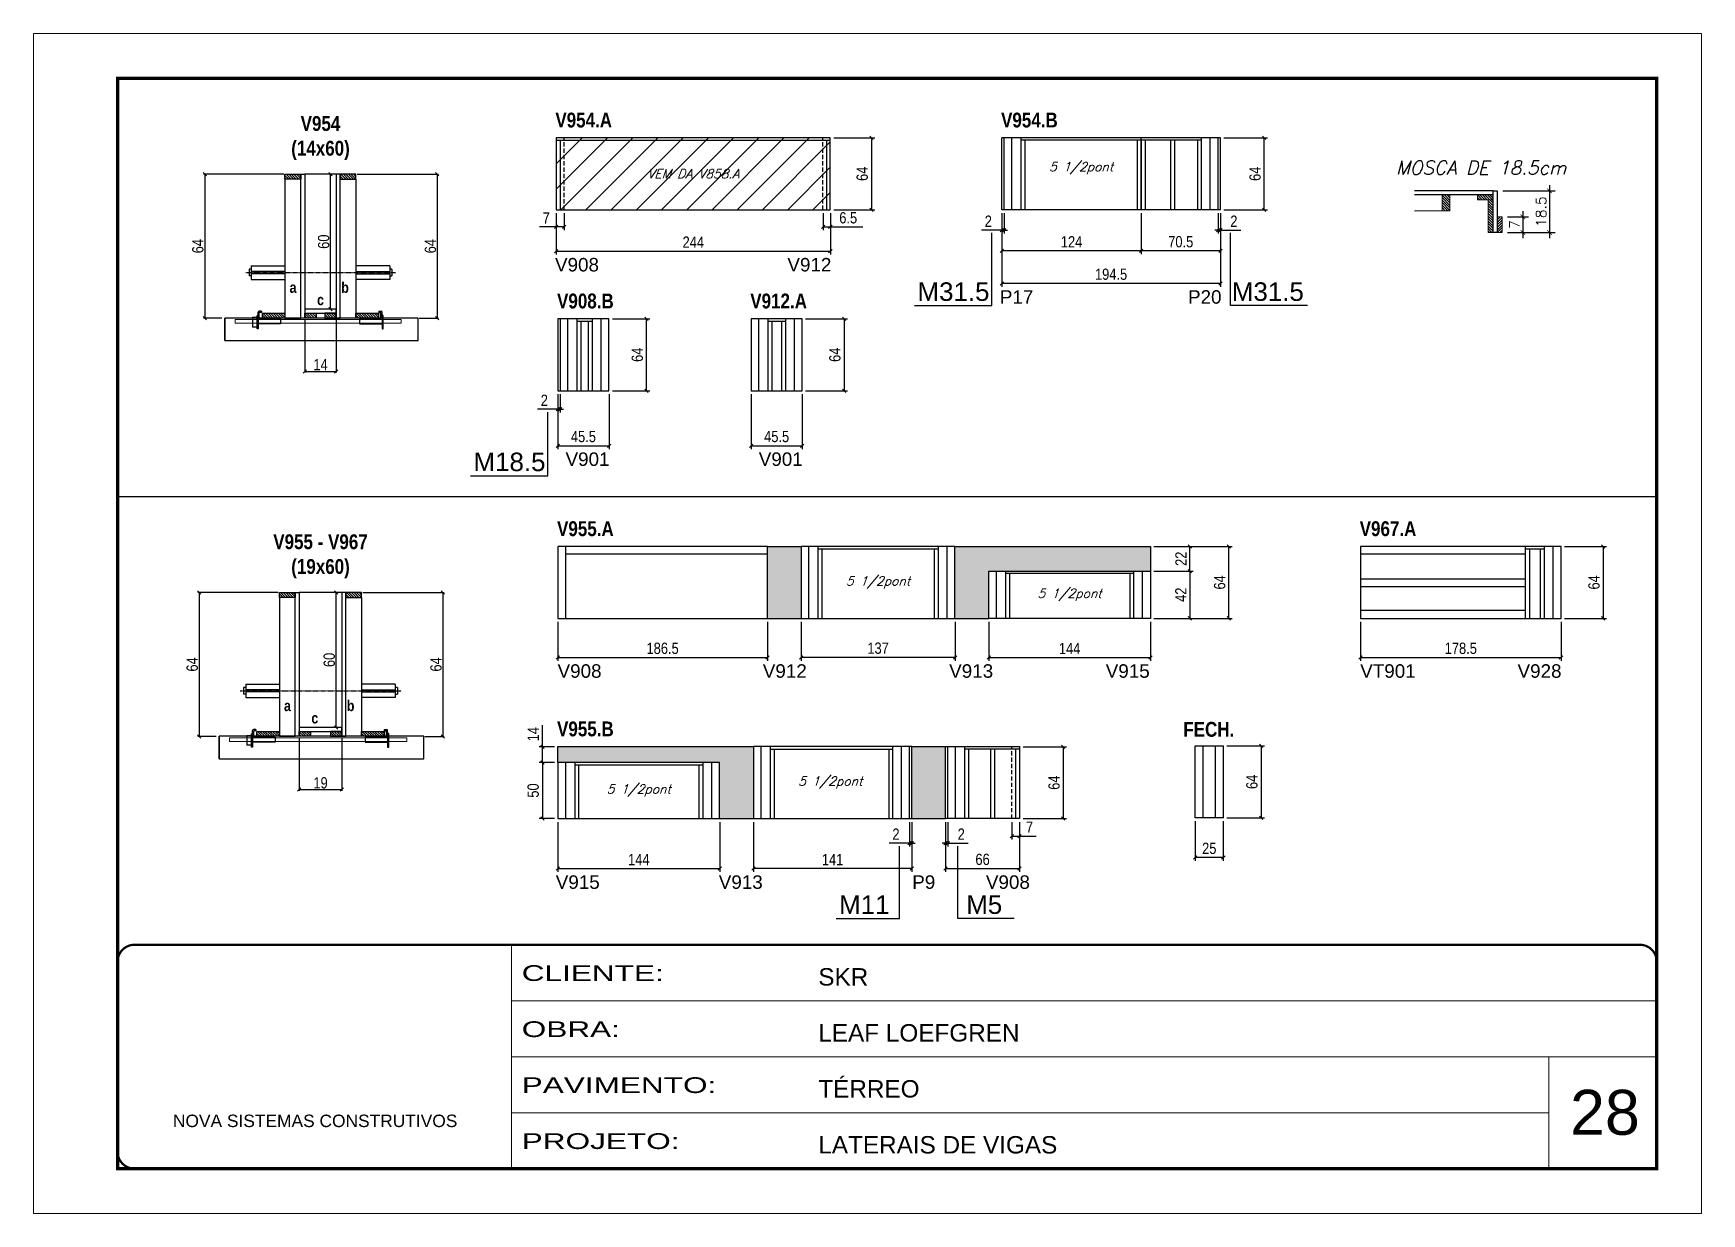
# Model space of a CAD drawing. Extents: x 3309 to 9563, y -2522 to 14608.
# Drawn here: x 8078 to 9563, y 6666 to 7716 of the extents above; entities that cross this region are included whole.
import ezdxf
from ezdxf.enums import TextEntityAlignment as Align

# ---------------------------------------------------------------- set-up
doc = ezdxf.new("R2010")
doc.units = 0
for name, pattern in [('CONTINUO', [0]), ('DASHED', [0.75, 0.5, -0.25]), ('HIDDEN', [0.375, 0.25, -0.125])]:
    doc.linetypes.add(name, pattern=pattern)
for name, color, linetype in [('5', 5, 'Continuous'), ('barrote', 251, 'Continuous'), ('COTA', 241, 'Continuous'), ('detalhes', 4, 'Continuous'), ('NOMENCLATURA', 7, 'Continuous'), ('Painéis', 200, 'Continuous'), ('presilha', 1, 'Continuous'), ('SARR_2.2x10', 60, 'Continuous'), ('SARR_2.2x7', 40, 'Continuous'), ('SARR_3.5x7', 81, 'Continuous'), ('TENSOR', 3, 'Continuous'), ('texto', 7, 'Continuous')]:
    doc.layers.add(name, color=color, linetype=linetype)
for name, color, linetype, lineweight in [('CARIMBO', 255, 'Continuous', 9), ('CONCRETO', 251, 'Continuous', 25), ('Folhas', 255, 'Continuous', 9), ('Hachura', 251, 'Continuous', 9), ('Madeira', 126, 'Continuous', 18), ('SARRAFO DE PRESSAO', 251, 'DASHED', 9), ('SCO-___-LAJ', 2, 'Continuous', 0), ('TEXTO PILAR', 3, 'Continuous', 15)]:
    doc.layers.add(name, color=color, linetype=linetype, lineweight=lineweight)
doc.styles.add('ARIAL', font='arial.ttf')
doc.styles.add('COTA TECNICA', font='techl___.ttf', dxfattribs={"height": 10})
doc.styles.add('COTA TECNICA 2X', font='techl___.ttf', dxfattribs={"height": 10})
doc.styles.add('Romans', font='romans.shx')
doc.styles.get("Standard").update_dxf_attribs({"font": 'arial.ttf'})
doc.styles.add('TECNICA', font='techb___.ttf', dxfattribs={"height": 10})
doc.styles.add('Tecnologia', font='')
doc.styles.get('Tecnologia').set_extended_font_data('Forgotten Futurist')
doc.dimstyles.new('COTA PARA DETALHES', dxfattribs={"dimtxt": 9, "dimasz": 4, "dimexe": 5, "dimexo": 5, "dimgap": 3, "dimtad": 1, "dimdec": 1, "dimlfac": 0.5, "dimzin": 12, "dimdsep": 46, "dimtxsty": 'Romans', "dimblk": 'ARCHTICK', "dimcen": 10, "dimdle": 5, "dimclrd": 4, "dimclre": 4, "dimclrt": 240, "dimadec": 1, "dimazin": 3, "dimtfac": 1, "dimtdec": 1, "dimtmove": 0, "dimatfit": 3, "dimldrblk": 'ARCHTICK', "dimfxl": 1, "dimtolj": 1, "dimtzin": 12, "dimarcsym": 0})
doc.dimstyles.new('PAINEL', dxfattribs={"dimtxt": 10, "dimasz": 3, "dimexe": 3, "dimexo": 3, "dimgap": 3, "dimtad": 1, "dimdec": 1, "dimzin": 12, "dimdsep": 46, "dimtxsty": 'COTA TECNICA', "dimblk1": 'OBLIQUE', "dimblk2": 'OBLIQUE', "dimsah": 1, "dimcen": 0.9, "dimclrd": 4, "dimclre": 4, "dimclrt": 240, "dimadec": 1, "dimazin": 3, "dimtfac": 1, "dimtdec": 1, "dimtmove": 0, "dimatfit": 3, "dimfxl": 1, "dimtolj": 1, "dimtzin": 12, "dimarcsym": 0})
doc.dimstyles.new('SECAO', dxfattribs={"dimscale": 0.333333, "dimtxt": 5, "dimasz": 9, "dimexe": 3, "dimexo": 3, "dimgap": 3, "dimtad": 1, "dimdec": 1, "dimlfac": 0.5, "dimzin": 12, "dimdsep": 46, "dimtxsty": 'COTA TECNICA 2X', "dimblk1": 'OBLIQUE', "dimblk2": 'OBLIQUE', "dimsah": 1, "dimcen": 0.9, "dimclrd": 4, "dimclre": 4, "dimclrt": 240, "dimadec": 1, "dimazin": 3, "dimtfac": 1, "dimtdec": 1, "dimtmove": 0, "dimatfit": 3, "dimfxl": 1, "dimtolj": 1, "dimtzin": 12, "dimarcsym": 0})
pattern_1 = [(315, (4723.2927, -4003.4958), (1.12253202, 1.12253202), [])]
pattern_2 = [(135, (41549.996, -116421.1397), (-1.122532015, -1.122532015), [])]

msp = doc.modelspace()

# ---------------------------------------------------------------- texts
at = {"layer": '5', "linetype": 'Continuous'}
for s, p in [('V908', (8542.21, 7504.61)), ('V912', (8749.08, 7504.61)), ('P17', (8938.19, 7475.92)), ('P20', (9105.68, 7475.92)), ('V901', (8551.58, 7331.61)), ('V901', (8723.58, 7331.61)), ('V908', (8544.49, 7143.14)), ('V912', (8727.17, 7143.14)), ('V913', (8893.07, 7143.14)), ('V915', (9032.44, 7143.14)), ('VT901', (9258.96, 7143.14)), ('V928', (9399, 7143.14)), ('V915', (8542.88, 6955.35)), ('V913', (8687.99, 6955.35)), ('P9', (8860.2, 6955.35)), ('V908', (8925.77, 6955.35))]:
    msp.add_text(s, height=12, rotation=0.00004, dxfattribs=at).set_placement(p)
at = {"layer": 'CARIMBO', "style": 'ARIAL'}
msp.add_text('28', height=40, dxfattribs=at).set_placement((9445.73, 6736.55))
at = {"layer": 'detalhes', "style": 'TECNICA'}
for s, p in [('a', (8305.98, 7485.57)), ('b', (8351.96, 7485.56)), ('c', (8330.35, 7474.6)), ('a', (8300.98, 7113.47)), ('b', (8356.96, 7113.46)), ('c', (8325.35, 7102.5))]:
    msp.add_text(s, height=9.6, dxfattribs=at).set_placement(p)
at = {"layer": 'NOMENCLATURA', "style": 'TECNICA'}
for s, p in [('V954.A', (8542.54, 7632.69)), ('V954.B', (8939.27, 7632.69)), ('V908.B', (8544.04, 7471.73)), ('V912.A', (8716.04, 7471.73)), ('V955.A', (8544.04, 7269.16)), ('V967.A', (9258.5, 7269.16)), ('V955.B', (8544.04, 7091.03)), ('FECH.', (9101.49, 7090.65))]:
    msp.add_text(s, height=13.2, dxfattribs=at).set_placement(p)
at = {"layer": 'NOMENCLATURA', "linetype": 'Continuous'}
for s, p in [('M31.5', (8864.9, 7478.41)), ('M31.5', (9144.72, 7478.41)), ('M18.5', (8469.67, 7326.95)), ('M11', (8795.1, 6933.04)), ('M5', (8908.28, 6933.04))]:
    msp.add_text(s, height=16.5, dxfattribs=at).set_placement(p)
at = {"layer": 'NOMENCLATURA', "char_height": 13.2, "attachment_point": 2, "style": 'TECNICA'}
for s, insert in [('V954\\P(14x60)', (8333.46, 7642.83)), ('V955 - V967\\P(19x60)', (8333.46, 7270.72))]:
    msp.add_mtext_dynamic_manual_height_columns(s, width=300.2766, gutter_width=1, heights=[0], dxfattribs=dict(at, insert=insert))
at = {"layer": 'texto', "color": 2, "char_height": 8, "attachment_point": 5, "style": 'Romans'}
for s, insert in [('{\\Q19;\\C256;5 1/2pont}', (9010.49, 7596.51)), ('{\\Q19;\\C256;VEM DA V858.A}', (8665.25, 7591.51)), ('{\\Q19;\\C256;5 1/2pont}', (8829.75, 7227.97)), ('{\\Q19;\\C256;5 1/2pont}', (9000.25, 7216.97)), ('{\\Q19;\\C256;5 1/2pont}', (8787.25, 7049.85)), ('{\\Q19;\\C256;5 1/2pont}', (8616.75, 7042.85))]:
    msp.add_mtext(s, dxfattribs=dict(at, insert=insert))
at = {"layer": 'TEXTO PILAR', "color": 3, "style": 'Romans', "oblique": 15}
msp.add_text('MOSCA DE 18.5cm', height=12, dxfattribs=at).set_placement((9366.52, 7596.94), align=Align.MIDDLE)

# ---------------------------------------------------------------- blocks, each defined once
blk = doc.blocks.new('9999999999')
at = {"color": 30, "linetype": 'CONTINUO'}
for p, q in [((98564.6, 34230.2), (98564.6, 34429.4)), ((98564.6, 34379.6), (99584, 34379.6)), ((98564.6, 34329.8), (99488, 34329.8)), ((99584, 34329.8), (99488, 34329.8)), ((99488, 34329.8), (99488, 34230.2)), ((98564.6, 34280), (99488, 34280))]:
    blk.add_line(p, q, dxfattribs=at)
at = {"color": 30, "linetype": 'CONTINUO', "const_width": 2}
blk.add_lwpolyline([(99584, 34230.2), (99584, 34414.4, 0.414214), (99569, 34429.4), (98229, 34429.4, 0.414214), (98214, 34414.4), (98214, 34245.2, 0.414214), (98229, 34230.2), (99584, 34230.2)], format="xyb", dxfattribs=at)
at = {"layer": 'Folhas'}
blk.add_lwpolyline([(98139, 34190.2), (99624, 34190.2), (99624, 35240.2), (98139, 35240.2)], close=True, dxfattribs=at)
at = {"layer": 'Folhas', "color": 30, "const_width": 3}
blk.add_lwpolyline([(98214, 34230.2), (99584, 34230.2), (99584, 35200.2), (98214, 35200.2)], close=True, dxfattribs=at)
at = {"color": 7, "linetype": 'Continuous', "ltscale": 5, "style": 'ARIAL'}
for s, height, p in [('SKR', 15.48, (98837.7, 34393.1)), ('LEAF LOEFGREN', 15.483, (98837.7, 34343.3)), ('TÉRREO', 15.48, (98837.7, 34293.5)), ('NOVA SISTEMAS CONSTRUTIVOS', 11.059, (98263.2, 34267.2)), ('LATERAIS DE VIGAS', 15.483, (98837.7, 34243.7))]:
    blk.add_text(s, height=height, dxfattribs=at).set_placement(p)
at = {"layer": 'Folhas', "color": 7, "style": 'Tecnologia', "width": 1.5}
for s, p in [('CLIENTE:', (98573.7, 34397.2)), ('OBRA:', (98573.7, 34347.3)), ('PAVIMENTO:', (98573.7, 34297.5)), ('PROJETO:', (98573.7, 34247.7))]:
    blk.add_text(s, height=14, dxfattribs=at).set_placement(p)
blk = doc.blocks.new('PRESILHA METÁLICA 1')
at = {"layer": 'presilha'}
for p, q in [((0, 13), (6, 13)), ((0, 13), (0, 0)), ((6, 0), (0, 0)), ((6, 15.5), (7.5, 15.5)), ((6, -2.5), (6, 15.5)), ((6, 13), (6, 0)), ((7.5, 10.6), (7.5, 19.9)), ((7.5, 15.5), (7.5, -2.5)), ((37.5, 4.1), (7.5, 4.1)), ((12, 21), (8.6, 21)), ((9, 11.6), (9, 18.9)), ((12, 19.5), (9.6, 19.5)), ((37.5, 11), (9.6, 11)), ((12, 21), (12, 19.5)), ((37.5, 11), (37.5, 4.1)), ((7.5, -2.5), (6, -2.5))]:
    blk.add_line(p, q, dxfattribs=at)
for centre, radius, start, end in [((8.6, 19.9), 1.14, 90, 180), ((9.6, 18.9), 0.57, 90, 180), ((9.6, 11.6), 0.57, 180, 270)]:
    blk.add_arc(centre, radius, start, end, dxfattribs=at)
blk = doc.blocks.new('PRESILHA METÁLICA 2')
at = {"layer": 'presilha'}
for p, q in [((-5.2, 23.5), (-5.2, 22)), ((-5.2, 23.5), (-1.9, 23.5)), ((-0.8, 14.6), (-0.8, 22.4)), ((-30.8, 13.5), (-30.8, 6.6)), ((-30.8, 13.5), (-2.8, 13.5)), ((-30.8, 6.6), (-0.8, 6.6)), ((-5.2, 22), (-2.8, 22)), ((-2.2, 14.1), (-2.2, 21.4)), ((0.8, 18), (-0.8, 18)), ((-0.8, 18), (-0.8, 0)), ((-0.8, 0), (0.8, 0)), ((0.8, 0), (0.8, 18))]:
    blk.add_line(p, q, dxfattribs=at)
for centre, radius, start, end in [((-1.9, 22.4), 1.14, 0, 90), ((-2.8, 21.4), 0.57, 0, 90), ((-2.8, 14.1), 0.57, 270, 0)]:
    blk.add_arc(centre, radius, start, end, dxfattribs=at)
blk = doc.blocks.new('_Oblique')
at = {"color": 0, "linetype": 'ByBlock', "lineweight": -2}
blk.add_line((-0.5, -0.5), (0.5, 0.5), dxfattribs=at)
blk = doc.blocks.new('*D2261')
at = {"layer": 'COTA', "color": 4, "lineweight": -2, "transparency": 16777216}
for p, q in [((8300.9, 7591.1), (8229.4, 7591.1)), ((8230.4, 7591.1), (8230.4, 7463.1)), ((8245.6, 7463.1), (8229.4, 7463.1))]:
    blk.add_line(p, q, dxfattribs=at)
at = {"layer": 'Defpoints', "color": 0, "transparency": 16777216}
for p in [(8301.9, 7591.1), (8230.4, 7463.1), (8246.6, 7463.1)]:
    blk.add_point(p, dxfattribs=at)
at = {"layer": 'COTA', "color": 4, "lineweight": -2, "transparency": 16777216, "xscale": 3, "yscale": 3, "zscale": 3}
for p, rotation in [((8230.4, 7591.1), 90), ((8230.4, 7463.1), 270)]:
    blk.add_blockref('_Oblique', p, dxfattribs=dict(at, rotation=rotation))
at = {"layer": 'COTA', "color": 240, "transparency": 16777216, "insert": (8224.3, 7527.1), "char_height": 10, "attachment_point": 5, "rotation": 90, "style": 'COTA TECNICA 2X'}
blk.add_mtext('\\A1;64', dxfattribs=at)
blk = doc.blocks.new('*D2262')
at = {"layer": 'COTA', "color": 4, "lineweight": -2, "transparency": 16777216}
for p, q in [((8366.1, 7591.1), (8438.4, 7591.1)), ((8437.4, 7591.1), (8437.4, 7463.1)), ((8421.3, 7463.1), (8438.4, 7463.1))]:
    blk.add_line(p, q, dxfattribs=at)
at = {"layer": 'Defpoints', "color": 0, "transparency": 16777216}
for p in [(8365.1, 7591.1), (8420.3, 7463.1), (8437.4, 7463.1)]:
    blk.add_point(p, dxfattribs=at)
at = {"layer": 'COTA', "color": 4, "lineweight": -2, "transparency": 16777216, "xscale": 3, "yscale": 3, "zscale": 3}
for p, rotation in [((8437.4, 7591.1), 90), ((8437.4, 7463.1), 270)]:
    blk.add_blockref('_Oblique', p, dxfattribs=dict(at, rotation=rotation))
at = {"layer": 'COTA', "color": 240, "transparency": 16777216, "insert": (8431.3, 7527.1), "char_height": 10, "attachment_point": 5, "rotation": 90, "style": 'COTA TECNICA 2X'}
blk.add_mtext('\\A1;64', dxfattribs=at)
blk = doc.blocks.new('*D2263')
at = {"layer": 'COTA', "color": 4, "lineweight": -2, "transparency": 16777216}
for p, q in [((8346.5, 7591.1), (8341.4, 7591.1)), ((8342.4, 7471.1), (8342.4, 7591.1)), ((8346.5, 7471.1), (8341.4, 7471.1))]:
    blk.add_line(p, q, dxfattribs=at)
at = {"layer": 'Defpoints', "color": 0, "transparency": 16777216}
for p in [(8342.4, 7591.1), (8347.5, 7591.1), (8347.5, 7471.1)]:
    blk.add_point(p, dxfattribs=at)
at = {"layer": 'COTA', "color": 4, "lineweight": -2, "transparency": 16777216, "xscale": 3, "yscale": 3, "zscale": 3}
for p, rotation in [((8342.4, 7591.1), 90), ((8342.4, 7471.1), 270)]:
    blk.add_blockref('_Oblique', p, dxfattribs=dict(at, rotation=rotation))
at = {"layer": 'COTA', "color": 240, "transparency": 16777216, "insert": (8336.3, 7531.1), "char_height": 10, "attachment_point": 5, "rotation": 90, "style": 'COTA TECNICA 2X'}
blk.add_mtext('\\A1;60', dxfattribs=at)
blk = doc.blocks.new('*D2264')
at = {"layer": 'COTA', "color": 4, "lineweight": -2, "transparency": 16777216}
for p, q in [((8319.5, 7462.1), (8319.5, 7414.7)), ((8347.5, 7462.1), (8347.5, 7414.7)), ((8319.5, 7415.7), (8347.5, 7415.7))]:
    blk.add_line(p, q, dxfattribs=at)
at = {"layer": 'Defpoints', "color": 0, "transparency": 16777216}
for p in [(8319.5, 7463.1), (8347.5, 7463.1), (8347.5, 7415.7)]:
    blk.add_point(p, dxfattribs=at)
at = {"layer": 'COTA', "color": 4, "lineweight": -2, "transparency": 16777216, "xscale": 3, "yscale": 3, "zscale": 3, "rotation": 180}
blk.add_blockref('_Oblique', (8319.5, 7415.7), dxfattribs=at)
at = {"layer": 'COTA', "color": 4, "lineweight": -2, "transparency": 16777216, "xscale": 3, "yscale": 3, "zscale": 3}
blk.add_blockref('_Oblique', (8347.5, 7415.7), dxfattribs=at)
at = {"layer": 'COTA', "color": 240, "transparency": 16777216, "insert": (8333.5, 7421.7), "char_height": 10, "attachment_point": 5, "style": 'COTA TECNICA 2X'}
blk.add_mtext('\\A1;14', dxfattribs=at)
blk = doc.blocks.new('*D2265')
at = {"layer": 'COTA', "color": 4, "lineweight": -2, "transparency": 16777216}
for p, q in [((8543.3, 7556.5), (8543.3, 7519.6)), ((8787.3, 7556.5), (8787.3, 7519.6)), ((8543.3, 7522.6), (8787.3, 7522.6))]:
    blk.add_line(p, q, dxfattribs=at)
at = {"layer": 'Defpoints', "color": 0, "transparency": 16777216}
for p in [(8543.3, 7559.5), (8787.3, 7559.5), (8787.3, 7522.6)]:
    blk.add_point(p, dxfattribs=at)
at = {"layer": 'COTA', "color": 4, "lineweight": -2, "transparency": 16777216, "xscale": 3, "yscale": 3, "zscale": 3, "rotation": 180}
blk.add_blockref('_Oblique', (8543.3, 7522.6), dxfattribs=at)
at = {"layer": 'COTA', "color": 4, "lineweight": -2, "transparency": 16777216, "xscale": 3, "yscale": 3, "zscale": 3}
blk.add_blockref('_Oblique', (8787.3, 7522.6), dxfattribs=at)
at = {"layer": 'COTA', "color": 240, "transparency": 16777216, "insert": (8665.3, 7530.7), "char_height": 10, "attachment_point": 5, "style": 'COTA TECNICA'}
blk.add_mtext('\\A1;244', dxfattribs=at)
blk = doc.blocks.new('*D2266')
at = {"layer": 'COTA', "color": 4, "lineweight": -2, "transparency": 16777216}
for p, q in [((8543.3, 7544.2), (8528.5, 7544.2)), ((8543.3, 7556.5), (8543.3, 7541.2)), ((8550.3, 7544.2), (8543.3, 7544.2)), ((8550.3, 7556.5), (8550.3, 7541.2))]:
    blk.add_line(p, q, dxfattribs=at)
at = {"layer": 'Defpoints', "color": 0, "transparency": 16777216}
for p in [(8543.3, 7559.5), (8550.3, 7559.5), (8543.3, 7544.2)]:
    blk.add_point(p, dxfattribs=at)
at = {"layer": 'COTA', "color": 4, "lineweight": -2, "transparency": 16777216, "xscale": 3, "yscale": 3, "zscale": 3, "rotation": 180}
blk.add_blockref('_Oblique', (8543.3, 7544.2), dxfattribs=at)
at = {"layer": 'COTA', "color": 4, "lineweight": -2, "transparency": 16777216, "xscale": 3, "yscale": 3, "zscale": 3}
blk.add_blockref('_Oblique', (8550.3, 7544.2), dxfattribs=at)
at = {"layer": 'COTA', "color": 240, "transparency": 16777216, "insert": (8534.4, 7552.2), "char_height": 10, "attachment_point": 5, "style": 'COTA TECNICA'}
blk.add_mtext('\\A1;7', dxfattribs=at)
blk = doc.blocks.new('*D2267')
at = {"layer": 'COTA', "color": 4, "lineweight": -2, "transparency": 16777216}
for p, q in [((8780.8, 7556.5), (8780.8, 7541.2)), ((8780.8, 7544.2), (8787.3, 7544.2)), ((8787.3, 7556.5), (8787.3, 7541.2)), ((8787.3, 7544.2), (8816.2, 7544.2))]:
    blk.add_line(p, q, dxfattribs=at)
at = {"layer": 'Defpoints', "color": 0, "transparency": 16777216}
for p in [(8780.8, 7559.5), (8787.3, 7559.5), (8787.3, 7544.2)]:
    blk.add_point(p, dxfattribs=at)
at = {"layer": 'COTA', "color": 4, "lineweight": -2, "transparency": 16777216, "xscale": 3, "yscale": 3, "zscale": 3, "rotation": 180}
blk.add_blockref('_Oblique', (8780.8, 7544.2), dxfattribs=at)
at = {"layer": 'COTA', "color": 4, "lineweight": -2, "transparency": 16777216, "xscale": 3, "yscale": 3, "zscale": 3}
blk.add_blockref('_Oblique', (8787.3, 7544.2), dxfattribs=at)
at = {"layer": 'COTA', "color": 240, "transparency": 16777216, "insert": (8803.2, 7552.3), "char_height": 10, "attachment_point": 5, "style": 'COTA TECNICA'}
blk.add_mtext('\\A1;6.5', dxfattribs=at)
blk = doc.blocks.new('*D2268')
at = {"layer": 'COTA', "color": 4, "lineweight": -2, "transparency": 16777216}
for p, q in [((8790.3, 7623.5), (8826.8, 7623.5)), ((8823.8, 7623.5), (8823.8, 7559.5)), ((8790.3, 7559.5), (8826.8, 7559.5))]:
    blk.add_line(p, q, dxfattribs=at)
at = {"layer": 'Defpoints', "color": 0, "transparency": 16777216}
for p in [(8787.3, 7623.5), (8787.3, 7559.5), (8823.8, 7559.5)]:
    blk.add_point(p, dxfattribs=at)
at = {"layer": 'COTA', "color": 4, "lineweight": -2, "transparency": 16777216, "xscale": 3, "yscale": 3, "zscale": 3}
for p, rotation in [((8823.8, 7623.5), 90), ((8823.8, 7559.5), 270)]:
    blk.add_blockref('_Oblique', p, dxfattribs=dict(at, rotation=rotation))
at = {"layer": 'COTA', "color": 240, "transparency": 16777216, "insert": (8815.7, 7591.5), "char_height": 10, "attachment_point": 5, "rotation": 90, "style": 'COTA TECNICA'}
blk.add_mtext('\\A1;64', dxfattribs=at)
blk = doc.blocks.new('*D2269')
at = {"layer": 'COTA', "color": 4, "linetype": 'ByBlock', "lineweight": -2, "transparency": 16777216}
for p, q in [((9064, 7556.5), (9064, 7519.9)), ((9134.5, 7556.5), (9134.5, 7519.9)), ((9134.5, 7522.9), (9064, 7522.9))]:
    blk.add_line(p, q, dxfattribs=at)
at = {"layer": 'Defpoints', "color": 0, "linetype": 'ByBlock', "transparency": 16777216}
for p in [(9064, 7559.5), (9134.5, 7559.5), (9064, 7522.9)]:
    blk.add_point(p, dxfattribs=at)
at = {"layer": 'COTA', "color": 4, "linetype": 'ByBlock', "lineweight": -2, "transparency": 16777216, "xscale": 3, "yscale": 3, "zscale": 3, "rotation": 180}
blk.add_blockref('_Oblique', (9064, 7522.9), dxfattribs=at)
at = {"layer": 'COTA', "color": 4, "linetype": 'ByBlock', "lineweight": -2, "transparency": 16777216, "xscale": 3, "yscale": 3, "zscale": 3}
blk.add_blockref('_Oblique', (9134.5, 7522.9), dxfattribs=at)
at = {"layer": 'COTA', "color": 240, "linetype": 'ByBlock', "transparency": 16777216, "insert": (9099.2, 7531), "char_height": 10, "attachment_point": 5, "style": 'COTA TECNICA'}
blk.add_mtext('\\A1;70.5', dxfattribs=at)
blk = doc.blocks.new('*D2270')
at = {"layer": 'COTA', "color": 4, "linetype": 'ByBlock', "lineweight": -2, "transparency": 16777216}
for p, q in [((8940, 7556.5), (8940, 7519.9)), ((9064, 7556.5), (9064, 7519.9)), ((9064, 7522.9), (8940, 7522.9))]:
    blk.add_line(p, q, dxfattribs=at)
at = {"layer": 'Defpoints', "color": 0, "linetype": 'ByBlock', "transparency": 16777216}
for p in [(8940, 7559.5), (9064, 7559.5), (8940, 7522.9)]:
    blk.add_point(p, dxfattribs=at)
at = {"layer": 'COTA', "color": 4, "linetype": 'ByBlock', "lineweight": -2, "transparency": 16777216, "xscale": 3, "yscale": 3, "zscale": 3, "rotation": 180}
blk.add_blockref('_Oblique', (8940, 7522.9), dxfattribs=at)
at = {"layer": 'COTA', "color": 4, "linetype": 'ByBlock', "lineweight": -2, "transparency": 16777216, "xscale": 3, "yscale": 3, "zscale": 3}
blk.add_blockref('_Oblique', (9064, 7522.9), dxfattribs=at)
at = {"layer": 'COTA', "color": 240, "linetype": 'ByBlock', "transparency": 16777216, "insert": (9002, 7531), "char_height": 10, "attachment_point": 5, "style": 'COTA TECNICA'}
blk.add_mtext('\\A1;124', dxfattribs=at)
blk = doc.blocks.new('*D2271')
at = {"layer": 'COTA', "color": 4, "linetype": 'ByBlock', "lineweight": -2, "transparency": 16777216}
for p, q in [((8940, 7556.5), (8940, 7490.9)), ((9134.5, 7556.5), (9134.5, 7490.9)), ((9134.5, 7493.9), (8940, 7493.9))]:
    blk.add_line(p, q, dxfattribs=at)
at = {"layer": 'Defpoints', "color": 0, "linetype": 'ByBlock', "transparency": 16777216}
for p in [(8940, 7559.5), (9134.5, 7559.5), (8940, 7493.9)]:
    blk.add_point(p, dxfattribs=at)
at = {"layer": 'COTA', "color": 4, "linetype": 'ByBlock', "lineweight": -2, "transparency": 16777216, "xscale": 3, "yscale": 3, "zscale": 3, "rotation": 180}
blk.add_blockref('_Oblique', (8940, 7493.9), dxfattribs=at)
at = {"layer": 'COTA', "color": 4, "linetype": 'ByBlock', "lineweight": -2, "transparency": 16777216, "xscale": 3, "yscale": 3, "zscale": 3}
blk.add_blockref('_Oblique', (9134.5, 7493.9), dxfattribs=at)
at = {"layer": 'COTA', "color": 240, "linetype": 'ByBlock', "transparency": 16777216, "insert": (9037.2, 7502.1), "char_height": 10, "attachment_point": 5, "style": 'COTA TECNICA'}
blk.add_mtext('\\A1;194.5', dxfattribs=at)
blk = doc.blocks.new('*D2272')
at = {"layer": 'COTA', "color": 4, "lineweight": -2, "transparency": 16777216}
for p, q in [((9137.5, 7623.5), (9176.5, 7623.5)), ((9173.5, 7559.5), (9173.5, 7623.5)), ((9137.5, 7559.5), (9176.5, 7559.5))]:
    blk.add_line(p, q, dxfattribs=at)
at = {"layer": 'Defpoints', "color": 0, "transparency": 16777216}
for p in [(9134.5, 7623.5), (9173.5, 7623.5), (9134.5, 7559.5)]:
    blk.add_point(p, dxfattribs=at)
at = {"layer": 'COTA', "color": 4, "lineweight": -2, "transparency": 16777216, "xscale": 3, "yscale": 3, "zscale": 3}
for p, rotation in [((9173.5, 7623.5), 90), ((9173.5, 7559.5), 270)]:
    blk.add_blockref('_Oblique', p, dxfattribs=dict(at, rotation=rotation))
at = {"layer": 'COTA', "color": 240, "transparency": 16777216, "insert": (9165.4, 7591.5), "char_height": 10, "attachment_point": 5, "rotation": 90, "style": 'COTA TECNICA'}
blk.add_mtext('\\A1;64', dxfattribs=at)
blk = doc.blocks.new('*D2273')
at = {"layer": 'COTA', "color": 4, "lineweight": -2, "transparency": 16777216}
for p, q in [((8940, 7556.5), (8940, 7538.3)), ((8942, 7556.5), (8942, 7538.3)), ((8940, 7541.3), (8921.9, 7541.3)), ((8942, 7541.3), (8940, 7541.3)), ((8942, 7541.3), (8945, 7541.3))]:
    blk.add_line(p, q, dxfattribs=at)
at = {"layer": 'Defpoints', "color": 0, "transparency": 16777216}
for p in [(8940, 7559.5), (8942, 7559.5), (8940, 7541.3)]:
    blk.add_point(p, dxfattribs=at)
at = {"layer": 'COTA', "color": 4, "lineweight": -2, "transparency": 16777216, "xscale": 3, "yscale": 3, "zscale": 3}
blk.add_blockref('_Oblique', (8940, 7541.3), dxfattribs=at)
at = {"layer": 'COTA', "color": 4, "lineweight": -2, "transparency": 16777216, "xscale": 3, "yscale": 3, "zscale": 3, "rotation": 180}
blk.add_blockref('_Oblique', (8942, 7541.3), dxfattribs=at)
at = {"layer": 'COTA', "color": 240, "transparency": 16777216, "insert": (8927.9, 7549.3), "char_height": 10, "attachment_point": 5, "style": 'COTA TECNICA'}
blk.add_mtext('\\A1;2', dxfattribs=at)
blk = doc.blocks.new('*D2274')
at = {"layer": 'COTA', "color": 4, "lineweight": -2, "transparency": 16777216}
for p, q in [((9132.5, 7556.5), (9132.5, 7538.3)), ((9134.5, 7556.5), (9134.5, 7538.3)), ((9132.5, 7541.3), (9129.5, 7541.3)), ((9132.5, 7541.3), (9134.5, 7541.3)), ((9134.5, 7541.3), (9152.6, 7541.3))]:
    blk.add_line(p, q, dxfattribs=at)
at = {"layer": 'Defpoints', "color": 0, "transparency": 16777216}
for p in [(9132.5, 7559.5), (9134.5, 7559.5), (9134.5, 7541.3)]:
    blk.add_point(p, dxfattribs=at)
at = {"layer": 'COTA', "color": 4, "lineweight": -2, "transparency": 16777216, "xscale": 3, "yscale": 3, "zscale": 3}
blk.add_blockref('_Oblique', (9132.5, 7541.3), dxfattribs=at)
at = {"layer": 'COTA', "color": 4, "lineweight": -2, "transparency": 16777216, "xscale": 3, "yscale": 3, "zscale": 3, "rotation": 180}
blk.add_blockref('_Oblique', (9134.5, 7541.3), dxfattribs=at)
at = {"layer": 'COTA', "color": 240, "transparency": 16777216, "insert": (9146.5, 7549.3), "char_height": 10, "attachment_point": 5, "style": 'COTA TECNICA'}
blk.add_mtext('\\A1;2', dxfattribs=at)
blk = doc.blocks.new('*D2275')
at = {"layer": 'COTA', "color": 4, "lineweight": -2, "transparency": 16777216}
for p, q in [((8544.8, 7395.5), (8544.8, 7346.6)), ((8590.3, 7395.5), (8590.3, 7346.6)), ((8544.8, 7349.6), (8590.3, 7349.6))]:
    blk.add_line(p, q, dxfattribs=at)
at = {"layer": 'Defpoints', "color": 0, "transparency": 16777216}
for p in [(8544.8, 7398.5), (8590.3, 7398.5), (8590.3, 7349.6)]:
    blk.add_point(p, dxfattribs=at)
at = {"layer": 'COTA', "color": 4, "lineweight": -2, "transparency": 16777216, "xscale": 3, "yscale": 3, "zscale": 3, "rotation": 180}
blk.add_blockref('_Oblique', (8544.8, 7349.6), dxfattribs=at)
at = {"layer": 'COTA', "color": 4, "lineweight": -2, "transparency": 16777216, "xscale": 3, "yscale": 3, "zscale": 3}
blk.add_blockref('_Oblique', (8590.3, 7349.6), dxfattribs=at)
at = {"layer": 'COTA', "color": 240, "transparency": 16777216, "insert": (8567.5, 7357.7), "char_height": 10, "attachment_point": 5, "style": 'COTA TECNICA'}
blk.add_mtext('\\A1;45.5', dxfattribs=at)
blk = doc.blocks.new('*D2276')
at = {"layer": 'COTA', "color": 4, "lineweight": -2, "transparency": 16777216}
for p, q in [((8716.8, 7395.5), (8716.8, 7346.6)), ((8762.3, 7395.5), (8762.3, 7346.6)), ((8716.8, 7349.6), (8762.3, 7349.6))]:
    blk.add_line(p, q, dxfattribs=at)
at = {"layer": 'Defpoints', "color": 0, "transparency": 16777216}
for p in [(8716.8, 7398.5), (8762.3, 7398.5), (8762.3, 7349.6)]:
    blk.add_point(p, dxfattribs=at)
at = {"layer": 'COTA', "color": 4, "lineweight": -2, "transparency": 16777216, "xscale": 3, "yscale": 3, "zscale": 3, "rotation": 180}
blk.add_blockref('_Oblique', (8716.8, 7349.6), dxfattribs=at)
at = {"layer": 'COTA', "color": 4, "lineweight": -2, "transparency": 16777216, "xscale": 3, "yscale": 3, "zscale": 3}
blk.add_blockref('_Oblique', (8762.3, 7349.6), dxfattribs=at)
at = {"layer": 'COTA', "color": 240, "transparency": 16777216, "insert": (8739.5, 7357.7), "char_height": 10, "attachment_point": 5, "style": 'COTA TECNICA'}
blk.add_mtext('\\A1;45.5', dxfattribs=at)
blk = doc.blocks.new('*D2277')
at = {"layer": 'COTA', "color": 4, "lineweight": -2, "transparency": 16777216}
for p, q in [((8765.3, 7462.5), (8802.5, 7462.5)), ((8799.5, 7462.5), (8799.5, 7398.5)), ((8765.3, 7398.5), (8802.5, 7398.5))]:
    blk.add_line(p, q, dxfattribs=at)
at = {"layer": 'Defpoints', "color": 0, "transparency": 16777216}
for p in [(8762.3, 7462.5), (8762.3, 7398.5), (8799.5, 7398.5)]:
    blk.add_point(p, dxfattribs=at)
at = {"layer": 'COTA', "color": 4, "lineweight": -2, "transparency": 16777216, "xscale": 3, "yscale": 3, "zscale": 3}
for p, rotation in [((8799.5, 7462.5), 90), ((8799.5, 7398.5), 270)]:
    blk.add_blockref('_Oblique', p, dxfattribs=dict(at, rotation=rotation))
at = {"layer": 'COTA', "color": 240, "transparency": 16777216, "insert": (8791.4, 7430.5), "char_height": 10, "attachment_point": 5, "rotation": 90, "style": 'COTA TECNICA'}
blk.add_mtext('\\A1;64', dxfattribs=at)
blk = doc.blocks.new('*D2278')
at = {"layer": 'COTA', "color": 4, "lineweight": -2, "transparency": 16777216}
for p, q in [((8593.3, 7462.5), (8626.6, 7462.5)), ((8623.6, 7398.5), (8623.6, 7462.5)), ((8593.3, 7398.5), (8626.6, 7398.5))]:
    blk.add_line(p, q, dxfattribs=at)
at = {"layer": 'Defpoints', "color": 0, "transparency": 16777216}
for p in [(8590.3, 7462.5), (8623.6, 7462.5), (8590.3, 7398.5)]:
    blk.add_point(p, dxfattribs=at)
at = {"layer": 'COTA', "color": 4, "lineweight": -2, "transparency": 16777216, "xscale": 3, "yscale": 3, "zscale": 3}
for p, rotation in [((8623.6, 7462.5), 90), ((8623.6, 7398.5), 270)]:
    blk.add_blockref('_Oblique', p, dxfattribs=dict(at, rotation=rotation))
at = {"layer": 'COTA', "color": 240, "transparency": 16777216, "insert": (8615.5, 7430.5), "char_height": 10, "attachment_point": 5, "rotation": 90, "style": 'COTA TECNICA'}
blk.add_mtext('\\A1;64', dxfattribs=at)
blk = doc.blocks.new('*D2279')
at = {"layer": 'COTA', "color": 4, "lineweight": -2, "transparency": 16777216}
for p, q in [((8544.8, 7395.5), (8544.8, 7379)), ((8546.8, 7395.5), (8546.8, 7379)), ((8544.8, 7382), (8526.6, 7382)), ((8546.8, 7382), (8544.8, 7382)), ((8546.8, 7382), (8549.8, 7382))]:
    blk.add_line(p, q, dxfattribs=at)
at = {"layer": 'Defpoints', "color": 0, "transparency": 16777216}
for p in [(8544.8, 7398.5), (8546.8, 7398.5), (8544.8, 7382)]:
    blk.add_point(p, dxfattribs=at)
at = {"layer": 'COTA', "color": 4, "lineweight": -2, "transparency": 16777216, "xscale": 3, "yscale": 3, "zscale": 3}
blk.add_blockref('_Oblique', (8544.8, 7382), dxfattribs=at)
at = {"layer": 'COTA', "color": 4, "lineweight": -2, "transparency": 16777216, "xscale": 3, "yscale": 3, "zscale": 3, "rotation": 180}
blk.add_blockref('_Oblique', (8546.8, 7382), dxfattribs=at)
at = {"layer": 'COTA', "color": 240, "transparency": 16777216, "insert": (8532.7, 7390), "char_height": 10, "attachment_point": 5, "style": 'COTA TECNICA'}
blk.add_mtext('\\A1;2', dxfattribs=at)
blk = doc.blocks.new('_ArchTick')
at = {"color": 0, "linetype": 'ByBlock', "const_width": 0.15}
blk.add_lwpolyline([(-0.5, -0.5), (0.5, 0.5)], dxfattribs=at)
blk = doc.blocks.new('*D2280')
at = {"layer": 'COTA', "color": 4, "lineweight": -2, "transparency": 16777216}
for p, q in [((9385.8, 7576.3), (9432.5, 7576.3)), ((9427.5, 7581.3), (9427.5, 7534.3)), ((9390.2, 7539.3), (9432.5, 7539.3))]:
    blk.add_line(p, q, dxfattribs=at)
at = {"layer": 'Defpoints', "color": 0, "transparency": 16777216}
for p in [(9380.8, 7576.3), (9385.2, 7539.3), (9427.5, 7539.3)]:
    blk.add_point(p, dxfattribs=at)
at = {"layer": 'COTA', "color": 4, "lineweight": -2, "transparency": 16777216, "xscale": 4, "yscale": 4, "zscale": 4}
for p, rotation in [((9427.5, 7576.3), 90), ((9427.5, 7539.3), 270)]:
    blk.add_blockref('_ArchTick', p, dxfattribs=dict(at, rotation=rotation))
at = {"layer": 'COTA', "color": 240, "transparency": 16777216, "insert": (9420, 7557.8), "char_height": 9, "attachment_point": 5, "rotation": 90, "style": 'Romans'}
blk.add_mtext('\\A1;18.5', dxfattribs=at)
blk = doc.blocks.new('*D2281')
at = {"layer": 'COTA', "color": 4, "lineweight": -2, "transparency": 16777216}
for p, q in [((9390.2, 7553.3), (9408.7, 7553.3)), ((9403.7, 7558.3), (9403.7, 7534.3)), ((9390.2, 7539.3), (9408.7, 7539.3))]:
    blk.add_line(p, q, dxfattribs=at)
at = {"layer": 'Defpoints', "color": 0, "transparency": 16777216}
for p in [(9385.2, 7553.3), (9385.2, 7539.3), (9403.7, 7539.3)]:
    blk.add_point(p, dxfattribs=at)
at = {"layer": 'COTA', "color": 4, "lineweight": -2, "transparency": 16777216, "xscale": 4, "yscale": 4, "zscale": 4}
for p, rotation in [((9403.7, 7553.3), 90), ((9403.7, 7539.3), 270)]:
    blk.add_blockref('_ArchTick', p, dxfattribs=dict(at, rotation=rotation))
at = {"layer": 'COTA', "color": 240, "transparency": 16777216, "insert": (9396.2, 7546.3), "char_height": 9, "attachment_point": 5, "rotation": 90, "style": 'Romans'}
blk.add_mtext('\\A1;7', dxfattribs=at)
blk = doc.blocks.new('*D2282')
at = {"layer": 'COTA', "color": 4, "lineweight": -2, "transparency": 16777216}
for p, q in [((8295.9, 7219), (8224.4, 7219)), ((8225.4, 7219), (8225.4, 7091)), ((8240.6, 7091), (8224.4, 7091))]:
    blk.add_line(p, q, dxfattribs=at)
at = {"layer": 'Defpoints', "color": 0, "transparency": 16777216}
for p in [(8296.9, 7219), (8225.4, 7091), (8241.6, 7091)]:
    blk.add_point(p, dxfattribs=at)
at = {"layer": 'COTA', "color": 4, "lineweight": -2, "transparency": 16777216, "xscale": 3, "yscale": 3, "zscale": 3}
for p, rotation in [((8225.4, 7219), 90), ((8225.4, 7091), 270)]:
    blk.add_blockref('_Oblique', p, dxfattribs=dict(at, rotation=rotation))
at = {"layer": 'COTA', "color": 240, "transparency": 16777216, "insert": (8219.3, 7155), "char_height": 10, "attachment_point": 5, "rotation": 90, "style": 'COTA TECNICA 2X'}
blk.add_mtext('\\A1;64', dxfattribs=at)
blk = doc.blocks.new('*D2283')
at = {"layer": 'COTA', "color": 4, "lineweight": -2, "transparency": 16777216}
for p, q in [((8371.1, 7219), (8443.4, 7219)), ((8442.4, 7219), (8442.4, 7091)), ((8426.3, 7091), (8443.4, 7091))]:
    blk.add_line(p, q, dxfattribs=at)
at = {"layer": 'Defpoints', "color": 0, "transparency": 16777216}
for p in [(8370.1, 7219), (8425.3, 7091), (8442.4, 7091)]:
    blk.add_point(p, dxfattribs=at)
at = {"layer": 'COTA', "color": 4, "lineweight": -2, "transparency": 16777216, "xscale": 3, "yscale": 3, "zscale": 3}
for p, rotation in [((8442.4, 7219), 90), ((8442.4, 7091), 270)]:
    blk.add_blockref('_Oblique', p, dxfattribs=dict(at, rotation=rotation))
at = {"layer": 'COTA', "color": 240, "transparency": 16777216, "insert": (8436.3, 7155), "char_height": 10, "attachment_point": 5, "rotation": 90, "style": 'COTA TECNICA 2X'}
blk.add_mtext('\\A1;64', dxfattribs=at)
blk = doc.blocks.new('*D2284')
at = {"layer": 'COTA', "color": 4, "lineweight": -2, "transparency": 16777216}
for p, q in [((8351.5, 7219), (8346.4, 7219)), ((8347.4, 7099), (8347.4, 7219)), ((8351.5, 7099), (8346.4, 7099))]:
    blk.add_line(p, q, dxfattribs=at)
at = {"layer": 'Defpoints', "color": 0, "transparency": 16777216}
for p in [(8347.4, 7219), (8352.5, 7219), (8352.5, 7099)]:
    blk.add_point(p, dxfattribs=at)
at = {"layer": 'COTA', "color": 4, "lineweight": -2, "transparency": 16777216, "xscale": 3, "yscale": 3, "zscale": 3}
for p, rotation in [((8347.4, 7219), 90), ((8347.4, 7099), 270)]:
    blk.add_blockref('_Oblique', p, dxfattribs=dict(at, rotation=rotation))
at = {"layer": 'COTA', "color": 240, "transparency": 16777216, "insert": (8341.3, 7159), "char_height": 10, "attachment_point": 5, "rotation": 90, "style": 'COTA TECNICA 2X'}
blk.add_mtext('\\A1;60', dxfattribs=at)
blk = doc.blocks.new('*D2285')
at = {"layer": 'COTA', "color": 4, "lineweight": -2, "transparency": 16777216}
for p, q in [((8314.5, 7090), (8314.5, 7042.6)), ((8352.5, 7090), (8352.5, 7042.6)), ((8314.5, 7043.6), (8352.5, 7043.6))]:
    blk.add_line(p, q, dxfattribs=at)
at = {"layer": 'Defpoints', "color": 0, "transparency": 16777216}
for p in [(8314.5, 7091), (8352.5, 7091), (8352.5, 7043.6)]:
    blk.add_point(p, dxfattribs=at)
at = {"layer": 'COTA', "color": 4, "lineweight": -2, "transparency": 16777216, "xscale": 3, "yscale": 3, "zscale": 3, "rotation": 180}
blk.add_blockref('_Oblique', (8314.5, 7043.6), dxfattribs=at)
at = {"layer": 'COTA', "color": 4, "lineweight": -2, "transparency": 16777216, "xscale": 3, "yscale": 3, "zscale": 3}
blk.add_blockref('_Oblique', (8352.5, 7043.6), dxfattribs=at)
at = {"layer": 'COTA', "color": 240, "transparency": 16777216, "insert": (8333.5, 7049.6), "char_height": 10, "attachment_point": 5, "style": 'COTA TECNICA 2X'}
blk.add_mtext('\\A1;19', dxfattribs=at)
blk = doc.blocks.new('*D2286')
at = {"layer": 'COTA', "color": 4, "lineweight": -2, "transparency": 16777216}
for p, q in [((8544.8, 7193), (8544.8, 7158.2)), ((8731.3, 7193), (8731.3, 7158.2)), ((8544.8, 7161.2), (8731.3, 7161.2))]:
    blk.add_line(p, q, dxfattribs=at)
at = {"layer": 'Defpoints', "color": 0, "transparency": 16777216}
for p in [(8544.8, 7196), (8731.3, 7196), (8731.3, 7161.2)]:
    blk.add_point(p, dxfattribs=at)
at = {"layer": 'COTA', "color": 4, "lineweight": -2, "transparency": 16777216, "xscale": 3, "yscale": 3, "zscale": 3, "rotation": 180}
blk.add_blockref('_Oblique', (8544.8, 7161.2), dxfattribs=at)
at = {"layer": 'COTA', "color": 4, "lineweight": -2, "transparency": 16777216, "xscale": 3, "yscale": 3, "zscale": 3}
blk.add_blockref('_Oblique', (8731.3, 7161.2), dxfattribs=at)
at = {"layer": 'COTA', "color": 240, "transparency": 16777216, "insert": (8638, 7169.3), "char_height": 10, "attachment_point": 5, "style": 'COTA TECNICA'}
blk.add_mtext('\\A1;186.5', dxfattribs=at)
blk = doc.blocks.new('*D2287')
at = {"layer": 'COTA', "color": 4, "lineweight": -2, "transparency": 16777216}
for p, q in [((8761.3, 7193), (8761.3, 7158.2)), ((8898.3, 7193), (8898.3, 7158.2)), ((8898.3, 7161.2), (8761.3, 7161.2))]:
    blk.add_line(p, q, dxfattribs=at)
at = {"layer": 'Defpoints', "color": 0, "transparency": 16777216}
for p in [(8761.3, 7196), (8898.3, 7196), (8761.3, 7161.2)]:
    blk.add_point(p, dxfattribs=at)
at = {"layer": 'COTA', "color": 4, "lineweight": -2, "transparency": 16777216, "xscale": 3, "yscale": 3, "zscale": 3, "rotation": 180}
blk.add_blockref('_Oblique', (8761.3, 7161.2), dxfattribs=at)
at = {"layer": 'COTA', "color": 4, "lineweight": -2, "transparency": 16777216, "xscale": 3, "yscale": 3, "zscale": 3}
blk.add_blockref('_Oblique', (8898.3, 7161.2), dxfattribs=at)
at = {"layer": 'COTA', "color": 240, "transparency": 16777216, "insert": (8829.8, 7169.4), "char_height": 10, "attachment_point": 5, "style": 'COTA TECNICA'}
blk.add_mtext('\\A1;137', dxfattribs=at)
blk = doc.blocks.new('*D2288')
at = {"layer": 'COTA', "color": 4, "lineweight": -2, "transparency": 16777216}
for p, q in [((8928.3, 7193), (8928.3, 7158.2)), ((9072.3, 7193), (9072.3, 7158.2)), ((8928.3, 7161.2), (9072.3, 7161.2))]:
    blk.add_line(p, q, dxfattribs=at)
at = {"layer": 'Defpoints', "color": 0, "transparency": 16777216}
for p in [(8928.3, 7196), (9072.3, 7196), (9072.3, 7161.2)]:
    blk.add_point(p, dxfattribs=at)
at = {"layer": 'COTA', "color": 4, "lineweight": -2, "transparency": 16777216, "xscale": 3, "yscale": 3, "zscale": 3, "rotation": 180}
blk.add_blockref('_Oblique', (8928.3, 7161.2), dxfattribs=at)
at = {"layer": 'COTA', "color": 4, "lineweight": -2, "transparency": 16777216, "xscale": 3, "yscale": 3, "zscale": 3}
blk.add_blockref('_Oblique', (9072.3, 7161.2), dxfattribs=at)
at = {"layer": 'COTA', "color": 240, "transparency": 16777216, "insert": (9000.3, 7169.2), "char_height": 10, "attachment_point": 5, "style": 'COTA TECNICA'}
blk.add_mtext('\\A1;144', dxfattribs=at)
blk = doc.blocks.new('*D2289')
at = {"layer": 'COTA', "color": 4, "lineweight": -2, "transparency": 16777216}
for p, q in [((9075.3, 7238), (9110.4, 7238)), ((9107.4, 7238), (9107.4, 7196)), ((9075.3, 7196), (9110.4, 7196))]:
    blk.add_line(p, q, dxfattribs=at)
at = {"layer": 'Defpoints', "color": 0, "transparency": 16777216}
for p in [(9072.3, 7238), (9072.3, 7196), (9107.4, 7196)]:
    blk.add_point(p, dxfattribs=at)
at = {"layer": 'COTA', "color": 4, "lineweight": -2, "transparency": 16777216, "xscale": 3, "yscale": 3, "zscale": 3}
for p, rotation in [((9107.4, 7238), 90), ((9107.4, 7196), 270)]:
    blk.add_blockref('_Oblique', p, dxfattribs=dict(at, rotation=rotation))
at = {"layer": 'COTA', "color": 240, "transparency": 16777216, "insert": (9099.3, 7217), "char_height": 10, "attachment_point": 5, "rotation": 90, "style": 'COTA TECNICA'}
blk.add_mtext('\\A1;42', dxfattribs=at)
blk = doc.blocks.new('*D2290')
at = {"layer": 'COTA', "color": 4, "lineweight": -2, "transparency": 16777216}
for p, q in [((9075.3, 7260), (9110.4, 7260)), ((9107.4, 7238), (9107.4, 7260)), ((9075.3, 7238), (9110.4, 7238))]:
    blk.add_line(p, q, dxfattribs=at)
at = {"layer": 'Defpoints', "color": 0, "transparency": 16777216}
for p in [(9072.3, 7260), (9107.4, 7260), (9072.3, 7238)]:
    blk.add_point(p, dxfattribs=at)
at = {"layer": 'COTA', "color": 4, "lineweight": -2, "transparency": 16777216, "xscale": 3, "yscale": 3, "zscale": 3}
for p, rotation in [((9107.4, 7260), 90), ((9107.4, 7238), 270)]:
    blk.add_blockref('_Oblique', p, dxfattribs=dict(at, rotation=rotation))
at = {"layer": 'COTA', "color": 240, "transparency": 16777216, "insert": (9099.4, 7249), "char_height": 10, "attachment_point": 5, "rotation": 90, "style": 'COTA TECNICA'}
blk.add_mtext('\\A1;22', dxfattribs=at)
blk = doc.blocks.new('*D2291')
at = {"layer": 'COTA', "color": 4, "lineweight": -2, "transparency": 16777216}
for p, q in [((9075.3, 7260), (9145.1, 7260)), ((9142.1, 7196), (9142.1, 7260)), ((9075.3, 7196), (9145.1, 7196))]:
    blk.add_line(p, q, dxfattribs=at)
at = {"layer": 'Defpoints', "color": 0, "transparency": 16777216}
for p in [(9072.3, 7260), (9142.1, 7260), (9072.3, 7196)]:
    blk.add_point(p, dxfattribs=at)
at = {"layer": 'COTA', "color": 4, "lineweight": -2, "transparency": 16777216, "xscale": 3, "yscale": 3, "zscale": 3}
for p, rotation in [((9142.1, 7260), 90), ((9142.1, 7196), 270)]:
    blk.add_blockref('_Oblique', p, dxfattribs=dict(at, rotation=rotation))
at = {"layer": 'COTA', "color": 240, "transparency": 16777216, "insert": (9133.9, 7228), "char_height": 10, "attachment_point": 5, "rotation": 90, "style": 'COTA TECNICA'}
blk.add_mtext('\\A1;64', dxfattribs=at)
blk = doc.blocks.new('*D2292')
at = {"layer": 'COTA', "color": 4, "lineweight": -2, "transparency": 16777216}
for p, q in [((8544.8, 7014.8), (8544.8, 6970.4)), ((8688.8, 7014.8), (8688.8, 6970.4)), ((8544.8, 6973.4), (8688.8, 6973.4))]:
    blk.add_line(p, q, dxfattribs=at)
at = {"layer": 'Defpoints', "color": 0, "transparency": 16777216}
for p in [(8544.8, 7017.8), (8688.8, 7017.8), (8688.8, 6973.4)]:
    blk.add_point(p, dxfattribs=at)
at = {"layer": 'COTA', "color": 4, "lineweight": -2, "transparency": 16777216, "xscale": 3, "yscale": 3, "zscale": 3, "rotation": 180}
blk.add_blockref('_Oblique', (8544.8, 6973.4), dxfattribs=at)
at = {"layer": 'COTA', "color": 4, "lineweight": -2, "transparency": 16777216, "xscale": 3, "yscale": 3, "zscale": 3}
blk.add_blockref('_Oblique', (8688.8, 6973.4), dxfattribs=at)
at = {"layer": 'COTA', "color": 240, "transparency": 16777216, "insert": (8616.8, 6981.4), "char_height": 10, "attachment_point": 5, "style": 'COTA TECNICA'}
blk.add_mtext('\\A1;144', dxfattribs=at)
blk = doc.blocks.new('*D2293')
at = {"layer": 'COTA', "color": 4, "lineweight": -2, "transparency": 16777216}
for p, q in [((8718.8, 7014.8), (8718.8, 6970.4)), ((8859.8, 7014.8), (8859.8, 6970.4)), ((8859.8, 6973.4), (8718.8, 6973.4))]:
    blk.add_line(p, q, dxfattribs=at)
at = {"layer": 'Defpoints', "color": 0, "transparency": 16777216}
for p in [(8718.8, 7017.8), (8859.8, 7017.8), (8718.8, 6973.4)]:
    blk.add_point(p, dxfattribs=at)
at = {"layer": 'COTA', "color": 4, "lineweight": -2, "transparency": 16777216, "xscale": 3, "yscale": 3, "zscale": 3, "rotation": 180}
blk.add_blockref('_Oblique', (8718.8, 6973.4), dxfattribs=at)
at = {"layer": 'COTA', "color": 4, "lineweight": -2, "transparency": 16777216, "xscale": 3, "yscale": 3, "zscale": 3}
blk.add_blockref('_Oblique', (8859.8, 6973.4), dxfattribs=at)
at = {"layer": 'COTA', "color": 240, "transparency": 16777216, "insert": (8789.3, 6981.4), "char_height": 10, "attachment_point": 5, "style": 'COTA TECNICA'}
blk.add_mtext('\\A1;141', dxfattribs=at)
blk = doc.blocks.new('*D2294')
at = {"layer": 'COTA', "color": 4, "lineweight": -2, "transparency": 16777216}
for p, q in [((8541.8, 7067.8), (8528, 7067.8)), ((8531, 7067.8), (8531, 7017.8)), ((8541.8, 7017.8), (8528, 7017.8))]:
    blk.add_line(p, q, dxfattribs=at)
at = {"layer": 'Defpoints', "color": 0, "transparency": 16777216}
for p in [(8544.8, 7067.8), (8531, 7017.8), (8544.8, 7017.8)]:
    blk.add_point(p, dxfattribs=at)
at = {"layer": 'COTA', "color": 4, "lineweight": -2, "transparency": 16777216, "xscale": 3, "yscale": 3, "zscale": 3}
for p, rotation in [((8531, 7067.8), 90), ((8531, 7017.8), 270)]:
    blk.add_blockref('_Oblique', p, dxfattribs=dict(at, rotation=rotation))
at = {"layer": 'COTA', "color": 240, "transparency": 16777216, "insert": (8522.8, 7042.8), "char_height": 10, "attachment_point": 5, "rotation": 90, "style": 'COTA TECNICA'}
blk.add_mtext('\\A1;50', dxfattribs=at)
blk = doc.blocks.new('*D2295')
at = {"layer": 'COTA', "color": 4, "lineweight": -2, "transparency": 16777216}
for p, q in [((8531, 7081.8), (8531, 7101)), ((8541.8, 7081.8), (8528, 7081.8)), ((8531, 7067.8), (8531, 7081.8)), ((8541.8, 7067.8), (8528, 7067.8))]:
    blk.add_line(p, q, dxfattribs=at)
at = {"layer": 'Defpoints', "color": 0, "transparency": 16777216}
for p in [(8531, 7081.8), (8544.8, 7081.8), (8544.8, 7067.8)]:
    blk.add_point(p, dxfattribs=at)
at = {"layer": 'COTA', "color": 4, "lineweight": -2, "transparency": 16777216, "xscale": 3, "yscale": 3, "zscale": 3}
for p, rotation in [((8531, 7081.8), 90), ((8531, 7067.8), 270)]:
    blk.add_blockref('_Oblique', p, dxfattribs=dict(at, rotation=rotation))
at = {"layer": 'COTA', "color": 240, "transparency": 16777216, "insert": (8522.9, 7092.9), "char_height": 10, "attachment_point": 5, "rotation": 90, "style": 'COTA TECNICA'}
blk.add_mtext('\\A1;14', dxfattribs=at)
blk = doc.blocks.new('*D2296')
at = {"layer": 'COTA', "color": 4, "lineweight": -2, "transparency": 16777216}
for p, q in [((8889.8, 7014.8), (8889.8, 6970.4)), ((8955.8, 7014.8), (8955.8, 6970.4)), ((8889.8, 6973.4), (8955.8, 6973.4))]:
    blk.add_line(p, q, dxfattribs=at)
at = {"layer": 'Defpoints', "color": 0, "transparency": 16777216}
for p in [(8889.8, 7017.8), (8955.8, 7017.8), (8955.8, 6973.4)]:
    blk.add_point(p, dxfattribs=at)
at = {"layer": 'COTA', "color": 4, "lineweight": -2, "transparency": 16777216, "xscale": 3, "yscale": 3, "zscale": 3, "rotation": 180}
blk.add_blockref('_Oblique', (8889.8, 6973.4), dxfattribs=at)
at = {"layer": 'COTA', "color": 4, "lineweight": -2, "transparency": 16777216, "xscale": 3, "yscale": 3, "zscale": 3}
blk.add_blockref('_Oblique', (8955.8, 6973.4), dxfattribs=at)
at = {"layer": 'COTA', "color": 240, "transparency": 16777216, "insert": (8922.8, 6981.5), "char_height": 10, "attachment_point": 5, "style": 'COTA TECNICA'}
blk.add_mtext('\\A1;66', dxfattribs=at)
blk = doc.blocks.new('*D2297')
at = {"layer": 'COTA', "color": 4, "lineweight": -2, "transparency": 16777216}
for p, q in [((8857.8, 7014.8), (8857.8, 6993)), ((8859.8, 7014.8), (8859.8, 6993)), ((8857.8, 6996), (8839.6, 6996)), ((8859.8, 6996), (8857.8, 6996)), ((8859.8, 6996), (8862.8, 6996))]:
    blk.add_line(p, q, dxfattribs=at)
at = {"layer": 'Defpoints', "color": 0, "transparency": 16777216}
for p in [(8857.8, 7017.8), (8859.8, 7017.8), (8857.8, 6996)]:
    blk.add_point(p, dxfattribs=at)
at = {"layer": 'COTA', "color": 4, "lineweight": -2, "transparency": 16777216, "xscale": 3, "yscale": 3, "zscale": 3}
blk.add_blockref('_Oblique', (8857.8, 6996), dxfattribs=at)
at = {"layer": 'COTA', "color": 4, "lineweight": -2, "transparency": 16777216, "xscale": 3, "yscale": 3, "zscale": 3, "rotation": 180}
blk.add_blockref('_Oblique', (8859.8, 6996), dxfattribs=at)
at = {"layer": 'COTA', "color": 240, "transparency": 16777216, "insert": (8845.7, 7004), "char_height": 10, "attachment_point": 5, "style": 'COTA TECNICA'}
blk.add_mtext('\\A1;2', dxfattribs=at)
blk = doc.blocks.new('*D2298')
at = {"layer": 'COTA', "color": 4, "lineweight": -2, "transparency": 16777216}
for p, q in [((8889.8, 7014.8), (8889.8, 6993)), ((8891.8, 7014.8), (8891.8, 6993)), ((8889.8, 6996), (8886.8, 6996)), ((8889.8, 6996), (8891.8, 6996)), ((8891.8, 6996), (8909.9, 6996))]:
    blk.add_line(p, q, dxfattribs=at)
at = {"layer": 'Defpoints', "color": 0, "transparency": 16777216}
for p in [(8889.8, 7017.8), (8891.8, 7017.8), (8891.8, 6996)]:
    blk.add_point(p, dxfattribs=at)
at = {"layer": 'COTA', "color": 4, "lineweight": -2, "transparency": 16777216, "xscale": 3, "yscale": 3, "zscale": 3}
blk.add_blockref('_Oblique', (8889.8, 6996), dxfattribs=at)
at = {"layer": 'COTA', "color": 4, "lineweight": -2, "transparency": 16777216, "xscale": 3, "yscale": 3, "zscale": 3, "rotation": 180}
blk.add_blockref('_Oblique', (8891.8, 6996), dxfattribs=at)
at = {"layer": 'COTA', "color": 240, "transparency": 16777216, "insert": (8903.8, 7004), "char_height": 10, "attachment_point": 5, "style": 'COTA TECNICA'}
blk.add_mtext('\\A1;2', dxfattribs=at)
blk = doc.blocks.new('*D2299')
at = {"layer": 'COTA', "color": 4, "lineweight": -2, "transparency": 16777216}
for p, q in [((8948.8, 7014.8), (8948.8, 6999.1)), ((8955.8, 7014.8), (8955.8, 6999.1)), ((8948.8, 7002.1), (8955.8, 7002.1)), ((8955.8, 7002.1), (8970.5, 7002.1))]:
    blk.add_line(p, q, dxfattribs=at)
at = {"layer": 'Defpoints', "color": 0, "transparency": 16777216}
for p in [(8948.8, 7017.8), (8955.8, 7017.8), (8955.8, 7002.1)]:
    blk.add_point(p, dxfattribs=at)
at = {"layer": 'COTA', "color": 4, "lineweight": -2, "transparency": 16777216, "xscale": 3, "yscale": 3, "zscale": 3, "rotation": 180}
blk.add_blockref('_Oblique', (8948.8, 7002.1), dxfattribs=at)
at = {"layer": 'COTA', "color": 4, "lineweight": -2, "transparency": 16777216, "xscale": 3, "yscale": 3, "zscale": 3}
blk.add_blockref('_Oblique', (8955.8, 7002.1), dxfattribs=at)
at = {"layer": 'COTA', "color": 240, "transparency": 16777216, "insert": (8964.6, 7010.2), "char_height": 10, "attachment_point": 5, "style": 'COTA TECNICA'}
blk.add_mtext('\\A1;7', dxfattribs=at)
blk = doc.blocks.new('*D2300')
at = {"layer": 'COTA', "color": 4, "lineweight": -2, "transparency": 16777216}
for p, q in [((8958.8, 7081.8), (8997.6, 7081.8)), ((8994.6, 7081.8), (8994.6, 7017.8)), ((8958.8, 7017.8), (8997.6, 7017.8))]:
    blk.add_line(p, q, dxfattribs=at)
at = {"layer": 'Defpoints', "color": 0, "transparency": 16777216}
for p in [(8955.8, 7081.8), (8955.8, 7017.8), (8994.6, 7017.8)]:
    blk.add_point(p, dxfattribs=at)
at = {"layer": 'COTA', "color": 4, "lineweight": -2, "transparency": 16777216, "xscale": 3, "yscale": 3, "zscale": 3}
for p, rotation in [((8994.6, 7081.8), 90), ((8994.6, 7017.8), 270)]:
    blk.add_blockref('_Oblique', p, dxfattribs=dict(at, rotation=rotation))
at = {"layer": 'COTA', "color": 240, "transparency": 16777216, "insert": (8986.5, 7049.8), "char_height": 10, "attachment_point": 5, "rotation": 90, "style": 'COTA TECNICA'}
blk.add_mtext('\\A1;64', dxfattribs=at)
blk = doc.blocks.new('*D2301')
at = {"layer": 'COTA', "color": 4, "lineweight": -2, "transparency": 16777216}
for p, q in [((9140.1, 7082.5), (9173.7, 7082.5)), ((9170.7, 7082.5), (9170.7, 7018.5)), ((9140.1, 7018.5), (9173.7, 7018.5))]:
    blk.add_line(p, q, dxfattribs=at)
at = {"layer": 'Defpoints', "color": 0, "transparency": 16777216}
for p in [(9137.1, 7082.5), (9137.1, 7018.5), (9170.7, 7018.5)]:
    blk.add_point(p, dxfattribs=at)
at = {"layer": 'COTA', "color": 4, "lineweight": -2, "transparency": 16777216, "xscale": 3, "yscale": 3, "zscale": 3}
for p, rotation in [((9170.7, 7082.5), 90), ((9170.7, 7018.5), 270)]:
    blk.add_blockref('_Oblique', p, dxfattribs=dict(at, rotation=rotation))
at = {"layer": 'COTA', "color": 240, "transparency": 16777216, "insert": (9162.6, 7050.5), "char_height": 10, "attachment_point": 5, "rotation": 90, "style": 'COTA TECNICA'}
blk.add_mtext('\\A1;64', dxfattribs=at)
blk = doc.blocks.new('*D2302')
at = {"layer": 'COTA', "color": 4, "lineweight": -2, "transparency": 16777216}
for p, q in [((9112.1, 7015.5), (9112.1, 6980.2)), ((9137.1, 7015.5), (9137.1, 6980.2)), ((9137.1, 6983.2), (9112.1, 6983.2))]:
    blk.add_line(p, q, dxfattribs=at)
at = {"layer": 'Defpoints', "color": 0, "transparency": 16777216}
for p in [(9112.1, 7018.5), (9137.1, 7018.5), (9112.1, 6983.2)]:
    blk.add_point(p, dxfattribs=at)
at = {"layer": 'COTA', "color": 4, "lineweight": -2, "transparency": 16777216, "xscale": 3, "yscale": 3, "zscale": 3, "rotation": 180}
blk.add_blockref('_Oblique', (9112.1, 6983.2), dxfattribs=at)
at = {"layer": 'COTA', "color": 4, "lineweight": -2, "transparency": 16777216, "xscale": 3, "yscale": 3, "zscale": 3}
blk.add_blockref('_Oblique', (9137.1, 6983.2), dxfattribs=at)
at = {"layer": 'COTA', "color": 240, "transparency": 16777216, "insert": (9124.6, 6991.3), "char_height": 10, "attachment_point": 5, "style": 'COTA TECNICA'}
blk.add_mtext('\\A1;25', dxfattribs=at)
blk = doc.blocks.new('*D2303')
at = {"layer": 'COTA', "color": 4, "lineweight": -2, "transparency": 16777216}
for p, q in [((9259.2, 7193), (9259.2, 7158.2)), ((9437.7, 7193), (9437.7, 7158.2)), ((9259.2, 7161.2), (9437.7, 7161.2))]:
    blk.add_line(p, q, dxfattribs=at)
at = {"layer": 'Defpoints', "color": 0, "transparency": 16777216}
for p in [(9259.2, 7196), (9437.7, 7196), (9437.7, 7161.2)]:
    blk.add_point(p, dxfattribs=at)
at = {"layer": 'COTA', "color": 4, "lineweight": -2, "transparency": 16777216, "xscale": 3, "yscale": 3, "zscale": 3, "rotation": 180}
blk.add_blockref('_Oblique', (9259.2, 7161.2), dxfattribs=at)
at = {"layer": 'COTA', "color": 4, "lineweight": -2, "transparency": 16777216, "xscale": 3, "yscale": 3, "zscale": 3}
blk.add_blockref('_Oblique', (9437.7, 7161.2), dxfattribs=at)
at = {"layer": 'COTA', "color": 240, "transparency": 16777216, "insert": (9348.5, 7169.3), "char_height": 10, "attachment_point": 5, "style": 'COTA TECNICA'}
blk.add_mtext('\\A1;178.5', dxfattribs=at)
blk = doc.blocks.new('*D2304')
at = {"layer": 'COTA', "color": 4, "lineweight": -2, "transparency": 16777216}
for p, q in [((9440.7, 7260), (9478.2, 7260)), ((9475.2, 7260), (9475.2, 7196)), ((9440.7, 7196), (9478.2, 7196))]:
    blk.add_line(p, q, dxfattribs=at)
at = {"layer": 'Defpoints', "color": 0, "transparency": 16777216}
for p in [(9437.7, 7260), (9437.7, 7196), (9475.2, 7196)]:
    blk.add_point(p, dxfattribs=at)
at = {"layer": 'COTA', "color": 4, "lineweight": -2, "transparency": 16777216, "xscale": 3, "yscale": 3, "zscale": 3}
for p, rotation in [((9475.2, 7260), 90), ((9475.2, 7196), 270)]:
    blk.add_blockref('_Oblique', p, dxfattribs=dict(at, rotation=rotation))
at = {"layer": 'COTA', "color": 240, "transparency": 16777216, "insert": (9467.1, 7228), "char_height": 10, "attachment_point": 5, "rotation": 90, "style": 'COTA TECNICA'}
blk.add_mtext('\\A1;64', dxfattribs=at)

# ---------------------------------------------------------------- dimensions: what is measured, and where the dimension line sits
at = {"layer": 'COTA'}
for base, p1, p2, angle, dimstyle, picture, middle in [((8823.83, 7559.51), (8787.25, 7623.51), (8787.25, 7559.51), 90, 'PAINEL', '*D2268', (8815.73, 7591.51)), ((9173.52, 7623.51), (9134.49, 7559.51), (9134.49, 7623.51), 90, 'PAINEL', '*D2272', (9165.42, 7591.51)), ((8230.41, 7463.13, 0), (8301.86, 7591.13), (8246.64, 7463.13, 0), 90, 'SECAO', '*D2261', (8224.31, 7527.13, 0)), ((8342.38, 7591.13), (8347.46, 7471.13), (8347.46, 7591.13), 90, 'SECAO', '*D2263', (8336.28, 7531.13)), ((8437.38, 7463.13, 0), (8365.06, 7591.13), (8420.27, 7463.13, 0), 90, 'SECAO', '*D2262', (8431.27, 7527.13, 0)), ((9427.48, 7539.28), (9380.84, 7576.28), (9385.24, 7539.28), 90, 'COTA PARA DETALHES', '*D2280', (9419.98, 7557.78)), ((8787.25, 7522.62), (8543.25, 7559.51), (8787.25, 7559.51), 180, 'PAINEL', '*D2265', (8665.25, 7530.69)), ((8787.25, 7544.16), (8780.75, 7559.51), (8787.25, 7559.51), 180, 'PAINEL', '*D2267', (8803.23, 7552.27)), ((9134.49, 7541.34), (9132.49, 7559.51), (9134.49, 7559.51), 180, 'PAINEL', '*D2274', (9146.54, 7549.34)), ((9403.73, 7539.28), (9385.24, 7553.26), (9385.24, 7539.28), 90, 'COTA PARA DETALHES', '*D2281', (9396.23, 7546.27)), ((8623.57, 7462.54), (8590.25, 7398.54), (8590.25, 7462.54), 90, 'PAINEL', '*D2278', (8615.47, 7430.54)), ((8799.5, 7398.54), (8762.26, 7462.54), (8762.26, 7398.54), 90, 'PAINEL', '*D2277', (8791.39, 7430.54)), ((8590.25, 7349.62), (8544.75, 7398.54), (8590.25, 7398.54), 180, 'PAINEL', '*D2275', (8567.5, 7357.73)), ((8762.26, 7349.62), (8716.76, 7398.54), (8762.26, 7398.54), 180, 'PAINEL', '*D2276', (8739.51, 7357.73)), ((9107.39, 7259.97), (9072.25, 7237.97), (9072.25, 7259.97), 90, 'PAINEL', '*D2290', (9099.39, 7248.97)), ((9142.05, 7259.97), (9072.25, 7195.97), (9072.25, 7259.97), 90, 'PAINEL', '*D2291', (9133.95, 7227.97)), ((9475.21, 7195.97), (9437.72, 7259.97), (9437.72, 7195.97), 90, 'PAINEL', '*D2304', (9467.11, 7227.97)), ((9107.39, 7195.97), (9072.25, 7237.97), (9072.25, 7195.97), 90, 'PAINEL', '*D2289', (9099.32, 7216.97)), ((8225.41, 7091.03, 0), (8296.86, 7219.03), (8241.64, 7091.03, 0), 90, 'SECAO', '*D2282', (8219.31, 7155.03, 0)), ((8347.38, 7219.03), (8352.46, 7099.03), (8352.46, 7219.03), 90, 'SECAO', '*D2284', (8341.28, 7159.03)), ((8442.38, 7091.03, 0), (8370.06, 7219.03), (8425.27, 7091.03, 0), 90, 'SECAO', '*D2283', (8436.27, 7155.03, 0)), ((8731.25, 7161.15), (8544.75, 7195.97), (8731.25, 7195.97), 180, 'PAINEL', '*D2286', (8638, 7169.29)), ((9437.72, 7161.15), (9259.22, 7195.97), (9437.72, 7195.97), 180, 'PAINEL', '*D2303', (9348.47, 7169.29)), ((8530.95, 7081.85), (8544.75, 7067.85), (8544.75, 7081.85), 90, 'PAINEL', '*D2295', (8522.88, 7092.91)), ((9170.73, 7018.48), (9137.15, 7082.48), (9137.15, 7018.48), 90, 'PAINEL', '*D2301', (9162.63, 7050.48)), ((8530.95, 7017.85), (8544.75, 7067.85), (8544.75, 7017.85), 90, 'PAINEL', '*D2294', (8522.85, 7042.85)), ((8994.58, 7017.85), (8955.75, 7081.85), (8955.75, 7017.85), 90, 'PAINEL', '*D2300', (8986.47, 7049.85)), ((8688.75, 6973.36), (8544.75, 7017.85), (8688.75, 7017.85), 180, 'PAINEL', '*D2292', (8616.75, 6981.43)), ((8955.75, 6973.36), (8889.75, 7017.85), (8955.75, 7017.85), 180, 'PAINEL', '*D2296', (8922.75, 6981.46))]:
    dim = msp.add_linear_dim(base=base, p1=p1, p2=p2, angle=angle, dimstyle=dimstyle, dxfattribs=at)
    dim.commit()
    dim.dimension.update_dxf_attribs({"geometry": picture, "text_midpoint": middle})
for base, p1, p2, dimstyle, picture, middle in [((8543.25, 7544.16), (8550.25, 7559.51), (8543.25, 7559.51), 'PAINEL', '*D2266', (8534.39, 7552.23)), ((8939.99, 7541.34), (8941.99, 7559.51), (8939.99, 7559.51), 'PAINEL', '*D2273', (8927.93, 7549.34)), ((8347.46, 7415.66), (8319.46, 7463.13), (8347.46, 7463.13), 'SECAO', '*D2264', (8333.46, 7421.73)), ((8544.75, 7381.96), (8546.75, 7398.54), (8544.75, 7398.54), 'PAINEL', '*D2279', (8532.7, 7389.96)), ((8761.25, 7161.15), (8898.25, 7195.97), (8761.25, 7195.97), 'PAINEL', '*D2287', (8829.75, 7169.37)), ((9072.25, 7161.15), (8928.25, 7195.97), (9072.25, 7195.97), 'PAINEL', '*D2288', (9000.25, 7169.23)), ((8352.46, 7043.56), (8314.46, 7091.03), (8352.46, 7091.03), 'SECAO', '*D2285', (8333.46, 7049.65)), ((8718.75, 6973.36), (8859.75, 7017.85), (8718.75, 7017.85), 'PAINEL', '*D2293', (8789.25, 6981.43)), ((8857.75, 6995.97), (8859.75, 7017.85), (8857.75, 7017.85), 'PAINEL', '*D2297', (8845.7, 7003.97)), ((8891.75, 6995.97), (8889.75, 7017.85), (8891.75, 7017.85), 'PAINEL', '*D2298', (8903.81, 7003.97)), ((8955.75, 7002.09), (8948.75, 7017.85), (8955.75, 7017.85), 'PAINEL', '*D2299', (8964.62, 7010.17)), ((9112.15, 6983.19), (9137.15, 7018.48), (9112.15, 7018.48), 'PAINEL', '*D2302', (9124.65, 6991.3))]:
    dim = msp.add_linear_dim(base=base, p1=p1, p2=p2, dimstyle=dimstyle, dxfattribs=at)
    dim.commit()
    dim.dimension.update_dxf_attribs({"geometry": picture, "text_midpoint": middle})
at = {"layer": 'COTA', "linetype": 'ByBlock'}
dim = msp.add_linear_dim(base=(8939.99, 7522.89), p1=(9063.99, 7559.51), p2=(8939.99, 7559.51), angle=180, dimstyle='PAINEL', override={"dimtmove": 1}, dxfattribs=at)
dim.commit()
dim.dimension.update_dxf_attribs({"geometry": '*D2270', "text_midpoint": (9001.99, 7530.97)})
for base, p2, picture, middle in [((8939.99, 7493.93), (8939.99, 7559.51), '*D2271', (9037.24, 7502.07)), ((9063.99, 7522.89), (9063.99, 7559.51), '*D2269', (9099.24, 7531))]:
    dim = msp.add_linear_dim(base=base, p1=(9134.49, 7559.51), p2=p2, angle=180, dimstyle='PAINEL', dxfattribs=at)
    dim.commit()
    dim.dimension.update_dxf_attribs({"geometry": picture, "text_midpoint": middle})

# ---------------------------------------------------------------- hatches: boundary and pattern name
at = {"layer": 'COTA'}
h = msp.add_hatch(dxfattribs=at)
h.set_pattern_fill('AR-CONC', color=256, scale=0.03)
h.paths.add_polyline_path([(8731.25, 7195.97), (8761.25, 7195.97), (8761.25, 7259.97), (8731.25, 7259.97)])
h.paths.add_polyline_path([(8928.25, 7237.97), (9072.25, 7237.97), (9072.25, 7259.97), (8898.25, 7259.97), (8898.25, 7195.97), (8928.25, 7195.97)])
h = msp.add_hatch(dxfattribs=at)
h.set_pattern_fill('AR-CONC', color=256, scale=0.03)
h.set_pattern_definition([(50, (0, -21.5057), (5.46554, -0.4781726), [0.5715, -6.2865]), (355, (0, -21.5057), (-1.0573026, 5.7317054), [0.4572, -5.0292175]), (100.451445, (0.4555, -21.5455), (4.4082374, 5.2535326), [0.4857003, -5.3427073]), (46.1842, (0, -19.982), (8.1323712, -1.26127), [0.85725, -9.42975]), (96.63556, (0.678, -20.087), (7.122124, 7.422784), [0.7285507, -8.014068]), (351.18415, (0, -19.982), (7.122124, 7.422784), [0.685799, -7.543792]), (21, (0.762, -20.3627), (4.5484317, -3.067956), [0.5715, -6.2865]), (326, (0.762, -20.3627), (1.8540609, 5.525639), [0.4572, -5.0292]), (71.451445, (1.141, -20.6184), (6.4024926, 2.457683), [0.4857003, -5.342698]), (37.5, (0, -21.5057), (0.0926581, 2.53665117), [0, -4.96824, 0, -5.1054, 0, -5.04825]), (7.5, (0, -21.5057), (2.0045899, 3.00541724), [0, -2.91084, 0, -4.85394, 0, -1.92405]), (327.5, (-1.6993, -21.5057), (4.06771786, -0.17186232), [0, -1.905, 0, -5.9436, 0, -7.8867]), (317.5, (-2.4613, -21.5057), (4.4438754, 0.7627947), [0, -2.4765, 0, -3.94716, 0, -5.6007])])
h.paths.add_polyline_path([(8688.75, 7017.85), (8718.75, 7017.85), (8718.75, 7081.85), (8544.75, 7081.85), (8544.75, 7067.85), (8688.75, 7067.85)])
h.paths.add_polyline_path([(8859.75, 7017.85), (8889.75, 7017.85), (8889.75, 7081.85), (8859.75, 7081.85)])
at = {"layer": 'Hachura', "linetype": 'ByBlock'}
h = msp.add_hatch(dxfattribs=at)
h.set_pattern_fill('ANSI31', color=256, scale=5)
h.paths.add_polyline_path([(8787.25, 7559.51), (8787.25, 7623.51), (8543.25, 7623.51), (8543.25, 7559.51)])
at = {"layer": 'Hachura'}
h = msp.add_hatch(dxfattribs=at)
h.set_pattern_fill('ANSI31', color=256, scale=0.5, angle=270, style=0)
h.set_pattern_definition(pattern_1)
h.paths.add_polyline_path([(9338.87, 7572.68), (9331.87, 7572.68), (9331.87, 7558.68), (9338.87, 7558.68)])
h = msp.add_hatch(dxfattribs=at)
h.set_pattern_fill('ANSI31', color=256, scale=0.5, angle=270, style=0)
h.set_pattern_definition(pattern_1)
h.paths.add_polyline_path([(9363.26, 7572.68), (9363.26, 7568.28), (9377.24, 7568.28), (9377.24, 7572.68)])
h = msp.add_hatch(dxfattribs=at)
h.set_pattern_fill('ANSI31', color=256, scale=0.5, angle=270, style=0)
h.set_pattern_definition([(315, (1035.4342, -4051.582), (1.12253202, 1.12253202), [])])
h.paths.add_polyline_path([(9372.84, 7539.28), (9377.24, 7539.28), (9377.24, 7568.28), (9372.84, 7568.28)])
h = msp.add_hatch(dxfattribs=at)
h.set_pattern_fill('ANSI31', color=256, scale=0.5, angle=360, style=0)
h.set_pattern_definition([(45, (20957.0158, 2899.3206), (-1.12253202, 1.12253202), [])])
h.paths.add_polyline_path([(9380.84, 7539.28), (9385.24, 7539.28), (9385.24, 7553.26), (9380.84, 7553.26)])
at = {"layer": 'SARR_2.2x10'}
h = msp.add_hatch(dxfattribs=at)
h.set_pattern_fill('ANSI31', color=256, scale=0.5, angle=90)
h.set_pattern_definition([(135, (41475.396, -116049.0389), (-1.122532015, -1.122532015), [])])
h.paths.add_polyline_path([(8281.86, 7467.53), (8281.86, 7463.13), (8301.86, 7463.13), (8301.86, 7467.53)])
h = msp.add_hatch(dxfattribs=at)
h.set_pattern_fill('ANSI31', color=256, scale=0.5, angle=90)
h.set_pattern_definition([(135, (41558.596, -116049.0389), (-1.122532015, -1.122532015), [])])
h.paths.add_polyline_path([(8365.06, 7467.53), (8365.06, 7463.13), (8385.06, 7463.13), (8385.06, 7467.53)])
h = msp.add_hatch(dxfattribs=at)
h.set_pattern_fill('ANSI31', color=256, scale=0.5, angle=90)
h.set_pattern_definition([(135, (41470.396, -116421.1397), (-1.122532015, -1.122532015), [])])
h.paths.add_polyline_path([(8276.86, 7095.43), (8276.86, 7091.03), (8296.86, 7091.03), (8296.86, 7095.43)])
h = msp.add_hatch(dxfattribs=at)
h.set_pattern_fill('ANSI31', color=256, scale=0.5, angle=90)
h.set_pattern_definition([(135, (41563.596, -116421.1397), (-1.122532015, -1.122532015), [])])
h.paths.add_polyline_path([(8370.06, 7095.43), (8370.06, 7091.03), (8390.06, 7091.03), (8390.06, 7095.43)])
at = {"layer": 'SARR_2.2x7'}
h = msp.add_hatch(dxfattribs=at)
h.set_pattern_fill('ANSI31', color=256, scale=0.5, angle=90)
h.set_pattern_definition([(135, (41489.396, -115925.4389), (-1.122532015, -1.122532015), [])])
h.paths.add_polyline_path([(8315.86, 7591.13), (8315.86, 7586.73), (8301.86, 7586.73), (8301.86, 7591.13)])
h = msp.add_hatch(dxfattribs=at)
h.set_pattern_fill('ANSI31', color=256, scale=0.5, angle=90)
h.set_pattern_definition([(135, (41459.396, -115925.4389), (-1.122532015, -1.122532015), [])])
h.paths.add_polyline_path([(8351.06, 7591.13), (8351.06, 7586.73), (8365.06, 7586.73), (8365.06, 7591.13)])
h = msp.add_hatch(dxfattribs=at)
h.set_pattern_fill('ANSI31', color=256, scale=0.5, angle=90)
h.set_pattern_definition([(135, (41554.996, -116049.0389), (-1.122532015, -1.122532015), [])])
h.paths.add_polyline_path([(8329.46, 7463.13), (8329.46, 7467.53), (8319.46, 7467.53), (8319.46, 7463.13)])
h = msp.add_hatch(dxfattribs=at)
h.set_pattern_fill('ANSI31', color=256, scale=0.5, angle=90)
h.set_pattern_definition([(135, (41544.996, -116049.0389), (-1.122532015, -1.122532015), [])])
h.paths.add_polyline_path([(8337.46, 7467.53), (8337.46, 7463.13), (8347.46, 7463.13), (8347.46, 7467.53)])
h = msp.add_hatch(dxfattribs=at)
h.set_pattern_fill('ANSI31', color=256, scale=0.5, angle=90)
h.set_pattern_definition([(135, (41484.396, -116297.5397), (-1.122532015, -1.122532015), [])])
h.paths.add_polyline_path([(8310.86, 7219.03), (8310.86, 7214.63), (8296.86, 7214.63), (8296.86, 7219.03)])
h = msp.add_hatch(dxfattribs=at)
h.set_pattern_fill('ANSI31', color=256, scale=0.5, angle=90)
h.set_pattern_definition([(135, (41464.396, -116297.5397), (-1.122532015, -1.122532015), [])])
h.paths.add_polyline_path([(8356.06, 7219.03), (8356.06, 7214.63), (8370.06, 7214.63), (8370.06, 7219.03)])
h = msp.add_hatch(dxfattribs=at)
h.set_pattern_fill('ANSI31', color=256, scale=0.5, angle=90)
h.set_pattern_definition(pattern_2)
h.paths.add_polyline_path([(8324.46, 7091.03), (8324.46, 7095.43), (8314.46, 7095.43), (8314.46, 7091.03)])
h = msp.add_hatch(dxfattribs=at)
h.set_pattern_fill('ANSI31', color=256, scale=0.5, angle=90)
h.set_pattern_definition(pattern_2)
h.paths.add_polyline_path([(8342.46, 7095.43), (8342.46, 7091.03), (8352.46, 7091.03), (8352.46, 7095.43)])

# ---------------------------------------------------------------- linework, layer by layer
at = {"ltscale": 3}
for p, q in [((8269.86, 7506.58), (8269.86, 7500.58)), ((8271.86, 7506.58), (8269.86, 7506.58)), ((8271.86, 7500.58), (8269.86, 7500.58)), ((8271.86, 7509.58), (8271.86, 7497.58)), ((8271.86, 7509.58), (8301.86, 7509.58)), ((8301.86, 7504.58), (8271.86, 7504.58)), ((8301.86, 7502.58), (8271.86, 7502.58)), ((8395.06, 7509.58), (8365.06, 7509.58)), ((8365.06, 7504.58), (8395.06, 7504.58)), ((8365.06, 7502.58), (8395.06, 7502.58)), ((8395.06, 7509.58), (8395.06, 7497.58)), ((8397.06, 7506.58), (8395.06, 7506.58)), ((8395.06, 7500.58), (8397.06, 7500.58)), ((8397.06, 7506.58), (8397.06, 7500.58)), ((8271.86, 7497.58), (8301.86, 7497.58)), ((8395.06, 7497.58), (8365.06, 7497.58)), ((8264.86, 7134.48), (8264.86, 7128.48)), ((8266.86, 7134.48), (8264.86, 7134.48)), ((8266.86, 7128.48), (8264.86, 7128.48)), ((8266.86, 7137.48), (8266.86, 7125.48)), ((8266.86, 7137.48), (8296.86, 7137.48)), ((8296.86, 7132.48), (8266.86, 7132.48)), ((8296.86, 7130.48), (8266.86, 7130.48)), ((8400.06, 7137.48), (8370.06, 7137.48)), ((8370.06, 7132.48), (8400.06, 7132.48)), ((8370.06, 7130.48), (8400.06, 7130.48)), ((8400.06, 7137.48), (8400.06, 7125.48)), ((8402.06, 7134.48), (8400.06, 7134.48)), ((8400.06, 7128.48), (8402.06, 7128.48)), ((8402.06, 7134.48), (8402.06, 7128.48)), ((8266.86, 7125.48), (8296.86, 7125.48)), ((8400.06, 7125.48), (8370.06, 7125.48))]:
    msp.add_line(p, q, dxfattribs=at)
at = {"layer": 'barrote'}
for points in [[(8248.4, 7443.13), (8420.32, 7443.13), (8420.32, 7463.13), (8248.4, 7463.13)], [(8243.4, 7071.03), (8425.32, 7071.03), (8425.32, 7091.03), (8243.4, 7091.03)]]:
    msp.add_lwpolyline(points, close=True, dxfattribs=at)
at = {"layer": 'CONCRETO', "linetype": 'Continuous'}
for p, q in [((8347.46, 7591.13), (8319.46, 7591.13)), ((8352.46, 7219.03), (8314.46, 7219.03))]:
    msp.add_line(p, q, dxfattribs=at)
at = {"layer": 'COTA'}
for p, q in [((8152.87, 7304.31), (9522.87, 7304.31)), ((8731.25, 7259.97), (8761.25, 7259.97)), ((8898.25, 7259.97), (9072.25, 7259.97)), ((9072.25, 7259.97), (9072.25, 7237.97)), ((8731.25, 7195.97), (8761.25, 7195.97)), ((8898.25, 7195.97), (8928.25, 7195.97)), ((8544.75, 7067.85), (8544.75, 7081.85)), ((8544.75, 7081.85), (8718.75, 7081.85)), ((8859.75, 7081.85), (8889.75, 7081.85)), ((8688.75, 7017.85), (8718.75, 7017.85)), ((8859.75, 7017.85), (8889.75, 7017.85))]:
    msp.add_line(p, q, dxfattribs=at)
at = {"layer": 'detalhes', "color": 250}
for p, q in [((8248.4, 7443.13), (8248.4, 7463.13)), ((8243.4, 7071.03), (8243.4, 7091.03))]:
    msp.add_line(p, q, dxfattribs=at)
at = {"layer": 'Madeira'}
msp.add_lwpolyline([(9338.87, 7572.68), (9338.87, 7558.68), (9307.4, 7558.68)], dxfattribs=at)
for points in [[(9338.87, 7558.68), (9338.87, 7572.68), (9331.87, 7572.68), (9331.87, 7558.68)], [(9363.26, 7572.68), (9377.24, 7572.68), (9377.24, 7568.28), (9363.26, 7568.28)], [(9372.84, 7539.28), (9372.84, 7568.28), (9377.24, 7568.28), (9377.24, 7539.28)], [(9380.84, 7539.28), (9380.84, 7553.26), (9385.24, 7553.26), (9385.24, 7539.28)]]:
    msp.add_lwpolyline(points, close=True, dxfattribs=at)
at = {"layer": 'NOMENCLATURA', "linetype": 'Continuous'}
for p, q in [((8931.07, 7474.21), (8931.07, 7538.83)), ((9143.4, 7474.21), (9143.4, 7538.83)), ((8862.35, 7474.21), (8931.07, 7474.21)), ((9212.12, 7474.21), (9143.4, 7474.21)), ((8535.84, 7322.75), (8535.84, 7379.45)), ((8467.12, 7322.75), (8535.84, 7322.75)), ((8848.84, 6928.85), (8848.84, 6993.46)), ((8900.67, 6928.85), (8900.67, 6993.46)), ((8792.55, 6928.85), (8848.84, 6928.85)), ((8951.07, 6928.85), (8900.67, 6928.85))]:
    msp.add_line(p, q, dxfattribs=at)
at = {"layer": 'Painéis', "linetype": 'ByBlock'}
for p, q in [((8787.25, 7623.51), (8543.25, 7623.51)), ((8543.25, 7623.51), (8543.25, 7559.51)), ((8787.25, 7559.51), (8787.25, 7623.51)), ((9134.49, 7623.51), (8939.99, 7623.51)), ((8939.99, 7559.51), (8939.99, 7623.51)), ((8941.99, 7559.51), (8941.99, 7623.51)), ((9063.99, 7559.51), (9063.99, 7623.51)), ((9132.49, 7559.51), (9132.49, 7623.51)), ((9134.49, 7559.51), (9134.49, 7623.51)), ((9377.24, 7576.28), (9307.38, 7576.28)), ((8543.25, 7559.51), (8787.25, 7559.51)), ((9134.49, 7559.51), (8939.99, 7559.51)), ((9377.24, 7572.68), (9307.4, 7572.68)), ((9377.24, 7539.28), (9372.84, 7539.28)), ((8590.25, 7462.54), (8544.75, 7462.54)), ((8544.75, 7462.54), (8544.75, 7398.54)), ((8546.75, 7462.54), (8546.75, 7398.54)), ((8590.25, 7398.54), (8590.25, 7462.54)), ((8762.26, 7462.54), (8716.76, 7462.54)), ((8716.76, 7462.54), (8716.76, 7398.54)), ((8762.26, 7398.54), (8762.26, 7462.54)), ((8544.75, 7398.54), (8590.25, 7398.54)), ((8716.76, 7398.54), (8762.26, 7398.54)), ((8731.25, 7259.97), (8544.75, 7259.97)), ((8544.75, 7259.97), (8544.75, 7195.97)), ((8731.25, 7195.97), (8731.25, 7259.97)), ((8898.25, 7259.97), (8761.25, 7259.97)), ((8761.25, 7259.97), (8761.25, 7195.97)), ((8898.25, 7195.97), (8898.25, 7259.97)), ((9437.72, 7259.97), (9259.22, 7259.97)), ((9259.22, 7259.97), (9259.22, 7195.97)), ((9437.72, 7195.97), (9437.72, 7259.97)), ((8928.25, 7195.97), (8928.25, 7237.97)), ((8928.25, 7237.97), (9072.25, 7237.97)), ((9072.25, 7237.97), (9072.25, 7195.97)), ((8544.75, 7195.97), (8731.25, 7195.97)), ((8761.25, 7195.97), (8898.25, 7195.97)), ((9072.25, 7195.97), (8928.25, 7195.97)), ((9259.22, 7195.97), (9437.72, 7195.97)), ((8859.75, 7081.85), (8718.75, 7081.85)), ((8718.75, 7081.85), (8718.75, 7017.85)), ((8857.75, 7017.85), (8857.75, 7081.85)), ((8859.75, 7017.85), (8859.75, 7081.85)), ((8889.75, 7017.85), (8889.75, 7081.85)), ((8889.75, 7081.85), (8955.75, 7081.85)), ((8891.75, 7017.85), (8891.75, 7081.85)), ((8955.75, 7081.85), (8955.75, 7017.85)), ((9112.15, 7018.48), (9112.15, 7082.48)), ((9112.15, 7082.48), (9137.15, 7082.48)), ((9137.15, 7018.48), (9137.15, 7082.48)), ((8688.75, 7067.85), (8544.75, 7067.85)), ((8544.75, 7067.85), (8544.75, 7017.85)), ((8688.75, 7017.85), (8688.75, 7067.85)), ((8544.75, 7017.85), (8688.75, 7017.85)), ((8718.75, 7017.85), (8859.75, 7017.85)), ((8955.75, 7017.85), (8889.75, 7017.85)), ((9137.15, 7018.48), (9112.15, 7018.48))]:
    msp.add_line(p, q, dxfattribs=at)
at = {"layer": 'Painéis', "linetype": 'Continuous'}
for points in [[(8315.86, 7463.13), (8315.86, 7591.13), (8319.46, 7591.13), (8319.46, 7463.13)], [(8351.06, 7463.13), (8351.06, 7591.13), (8347.46, 7591.13), (8347.46, 7463.13)], [(8347.46, 7471.13), (8319.46, 7471.13), (8319.46, 7467.53), (8347.46, 7467.53)], [(8310.86, 7091.03), (8310.86, 7219.03), (8314.46, 7219.03), (8314.46, 7091.03)], [(8356.06, 7091.03), (8356.06, 7219.03), (8352.46, 7219.03), (8352.46, 7091.03)], [(8352.46, 7099.03), (8314.46, 7099.03), (8314.46, 7095.43), (8352.46, 7095.43)]]:
    msp.add_lwpolyline(points, close=True, dxfattribs=at)
at = {"layer": 'Painéis', "linetype": 'ByBlock'}
msp.add_lwpolyline([(9377.24, 7576.28), (9380.84, 7576.28), (9380.84, 7539.28), (9377.24, 7539.28)], close=True, dxfattribs=at)
at = {"layer": 'SARR_2.2x10'}
for points in [[(8281.86, 7467.53), (8301.86, 7467.53), (8301.86, 7463.13), (8281.86, 7463.13)], [(8365.06, 7467.53), (8385.06, 7467.53), (8385.06, 7463.13), (8365.06, 7463.13)], [(8276.86, 7095.43), (8296.86, 7095.43), (8296.86, 7091.03), (8276.86, 7091.03)], [(8370.06, 7095.43), (8390.06, 7095.43), (8390.06, 7091.03), (8370.06, 7091.03)]]:
    msp.add_lwpolyline(points, close=True, dxfattribs=at)
at = {"layer": 'SARR_2.2x7', "linetype": 'Continuous'}
for p, q in [((8543.25, 7621.31), (8787.25, 7621.31)), ((8948.99, 7559.51), (8948.99, 7623.51)), ((9063.99, 7621.31), (8956.99, 7621.31)), ((9117.49, 7621.31), (9063.99, 7621.31)), ((9125.49, 7559.51), (9125.49, 7623.51)), ((8553.75, 7398.54), (8553.75, 7462.54)), ((8561.75, 7460.34), (8575.25, 7460.34)), ((8583.25, 7398.54), (8583.25, 7462.54)), ((8723.76, 7398.54), (8723.76, 7462.54)), ((8731.76, 7460.34), (8747.26, 7460.34)), ((8755.26, 7398.54), (8755.26, 7462.54)), ((8551.75, 7195.97), (8551.75, 7259.97)), ((8731.25, 7252.97), (8551.75, 7252.97)), ((8768.25, 7195.97), (8768.25, 7259.97)), ((8776.25, 7257.77), (8883.25, 7257.77)), ((8891.25, 7195.97), (8891.25, 7259.97)), ((9406.22, 7252.97), (9259.22, 7252.97)), ((9406.22, 7257.77), (9422.72, 7257.77)), ((9430.72, 7195.97), (9430.72, 7259.97)), ((8935.25, 7195.97), (8935.25, 7237.97)), ((9057.25, 7235.77), (8943.25, 7235.77)), ((9065.25, 7195.97), (9065.25, 7237.97)), ((9406.22, 7230.93), (9259.22, 7230.93)), ((9406.22, 7223.93), (9259.22, 7223.93)), ((9406.22, 7202.97), (9259.22, 7202.97)), ((8725.75, 7017.85), (8725.75, 7081.85)), ((8733.75, 7079.65), (8842.75, 7079.65)), ((8850.75, 7017.85), (8850.75, 7081.85)), ((8898.75, 7017.85), (8898.75, 7081.85)), ((8955.75, 7079.65), (8906.75, 7079.65)), ((9119.15, 7018.48), (9119.15, 7082.48)), ((9130.15, 7018.48), (9130.15, 7082.48)), ((8551.75, 7017.85), (8551.75, 7067.85)), ((8559.75, 7065.65), (8673.75, 7065.65)), ((8681.75, 7017.85), (8681.75, 7067.85))]:
    msp.add_line(p, q, dxfattribs=at)
at = {"layer": 'SARR_2.2x7', "linetype": 'HIDDEN', "ltscale": 15}
for p, q in [((8550.25, 7559.51), (8550.25, 7623.51)), ((8780.75, 7559.51), (8780.75, 7623.51)), ((8948.75, 7017.85), (8948.75, 7081.85))]:
    msp.add_line(p, q, dxfattribs=at)
at = {"layer": 'SARR_2.2x7', "elevation": 0}
for points in [[(8301.86, 7591.13), (8315.86, 7591.13), (8315.86, 7586.73), (8301.86, 7586.73)], [(8365.06, 7591.13), (8351.06, 7591.13), (8351.06, 7586.73), (8365.06, 7586.73)], [(8296.86, 7219.03), (8310.86, 7219.03), (8310.86, 7214.63), (8296.86, 7214.63)], [(8370.06, 7219.03), (8356.06, 7219.03), (8356.06, 7214.63), (8370.06, 7214.63)]]:
    msp.add_lwpolyline(points, close=True, dxfattribs=at)
at = {"layer": 'SARR_2.2x7'}
for points in [[(8319.46, 7467.53), (8329.46, 7467.53), (8329.46, 7463.13), (8319.46, 7463.13)], [(8347.46, 7467.53), (8337.46, 7467.53), (8337.46, 7463.13), (8347.46, 7463.13)], [(8314.46, 7095.43), (8324.46, 7095.43), (8324.46, 7091.03), (8314.46, 7091.03)], [(8352.46, 7095.43), (8342.46, 7095.43), (8342.46, 7091.03), (8352.46, 7091.03)]]:
    msp.add_lwpolyline(points, close=True, dxfattribs=at)
at = {"layer": 'SARR_3.5x7'}
for p, q in [((8546.75, 7621.31), (8546.75, 7559.51)), ((8783.75, 7621.31), (8783.75, 7559.51)), ((8956.99, 7623.51), (8956.99, 7559.51)), ((8960.49, 7621.31), (8960.49, 7559.51)), ((9060.49, 7621.31), (9060.49, 7559.51)), ((9063.99, 7621.31), (9063.99, 7559.51)), ((9067.49, 7621.31), (9067.49, 7559.51)), ((9090.12, 7621.31), (9090.12, 7559.51)), ((9093.62, 7621.31), (9093.62, 7559.51)), ((9113.99, 7621.31), (9113.99, 7559.51)), ((9117.49, 7623.51), (9117.49, 7559.51)), ((8561.75, 7462.54), (8561.75, 7398.54)), ((8565.25, 7460.34), (8565.25, 7398.54)), ((8571.75, 7460.34), (8571.75, 7398.54)), ((8575.25, 7462.54), (8575.25, 7398.54)), ((8731.76, 7462.54), (8731.76, 7398.54)), ((8735.26, 7460.34), (8735.26, 7398.54)), ((8743.76, 7460.34), (8743.76, 7398.54)), ((8747.26, 7462.54), (8747.26, 7398.54)), ((8776.25, 7259.97), (8776.25, 7195.97)), ((8779.75, 7257.77), (8779.75, 7195.97)), ((8879.75, 7257.77), (8879.75, 7195.97)), ((8883.25, 7259.97), (8883.25, 7195.97)), ((9406.22, 7195.97), (9406.22, 7259.97)), ((9409.72, 7257.77), (9409.72, 7195.97)), ((9419.22, 7257.77), (9419.22, 7195.97)), ((9422.72, 7259.97), (9422.72, 7195.97)), ((8943.25, 7237.97), (8943.25, 7195.97)), ((8946.75, 7235.77), (8946.75, 7195.97)), ((9053.75, 7235.77), (9053.75, 7195.97)), ((9057.25, 7237.97), (9057.25, 7195.97)), ((8733.75, 7081.85), (8733.75, 7017.85)), ((8737.25, 7079.65), (8737.25, 7017.85)), ((8839.25, 7079.65), (8839.25, 7017.85)), ((8842.75, 7081.85), (8842.75, 7017.85)), ((8906.75, 7081.85), (8906.75, 7017.85)), ((8910.25, 7079.65), (8910.25, 7017.85)), ((8929.85, 7079.65), (8929.85, 7017.85)), ((8933.35, 7079.65), (8933.35, 7017.85)), ((8952.25, 7079.65), (8952.25, 7017.85)), ((8559.75, 7067.85), (8559.75, 7017.85)), ((8563.25, 7065.65), (8563.25, 7017.85)), ((8670.25, 7065.65), (8670.25, 7017.85)), ((8673.75, 7067.85), (8673.75, 7017.85))]:
    msp.add_line(p, q, dxfattribs=at)
for points in [[(8315.86, 7586.73), (8301.86, 7586.73), (8301.86, 7463.13), (8315.86, 7463.13)], [(8351.06, 7586.73), (8365.06, 7586.73), (8365.06, 7463.13), (8351.06, 7463.13)], [(8310.86, 7214.63), (8296.86, 7214.63), (8296.86, 7091.03), (8310.86, 7091.03)], [(8356.06, 7214.63), (8370.06, 7214.63), (8370.06, 7091.03), (8356.06, 7091.03)]]:
    msp.add_lwpolyline(points, close=True, dxfattribs=at)
at = {"layer": 'SCO-___-LAJ', "color": 1}
for points in [[(8257.4, 7461.8), (8405.24, 7461.8), (8405.24, 7458.6), (8257.4, 7458.6)], [(8252.4, 7089.7), (8410.24, 7089.7), (8410.24, 7086.5), (8252.4, 7086.5)]]:
    msp.add_lwpolyline(points, close=True, dxfattribs=at)
at = {"layer": 'TENSOR', "linetype": 'HIDDEN', "ltscale": 0.5}
for p, q in [((8266.86, 7503.58), (8400.36, 7503.58)), ((8261.86, 7131.48), (8405.36, 7131.48))]:
    msp.add_line(p, q, dxfattribs=at)

# ---------------------------------------------------------------- block references
at = {"layer": 'presilha', "xscale": 0.6666666666666666, "yscale": 0.6666666666666666, "zscale": 0.6666666666666666}
for name, p in [('PRESILHA METÁLICA 1', (8272.99, 7455.16)), ('PRESILHA METÁLICA 2', (8388.74, 7453.5)), ('PRESILHA METÁLICA 1', (8267.99, 7083.06)), ('PRESILHA METÁLICA 2', (8393.74, 7081.4))]:
    msp.add_blockref(name, p, dxfattribs=at)
at = {"layer": 'SARRAFO DE PRESSAO', "color": 6, "linetype": 'ByBlock'}
msp.add_blockref('9999999999', (-90061.11, -27523.8), dxfattribs=at)

msp.set_redraw_order([(e.dxf.handle, doc.entitydb.next_handle()) for e in msp.query("TEXT MTEXT ATTDEF DIMENSION ARC_DIMENSION")])  # texts and dimensions are drawn at this point

doc.saveas('drawing.dxf')
